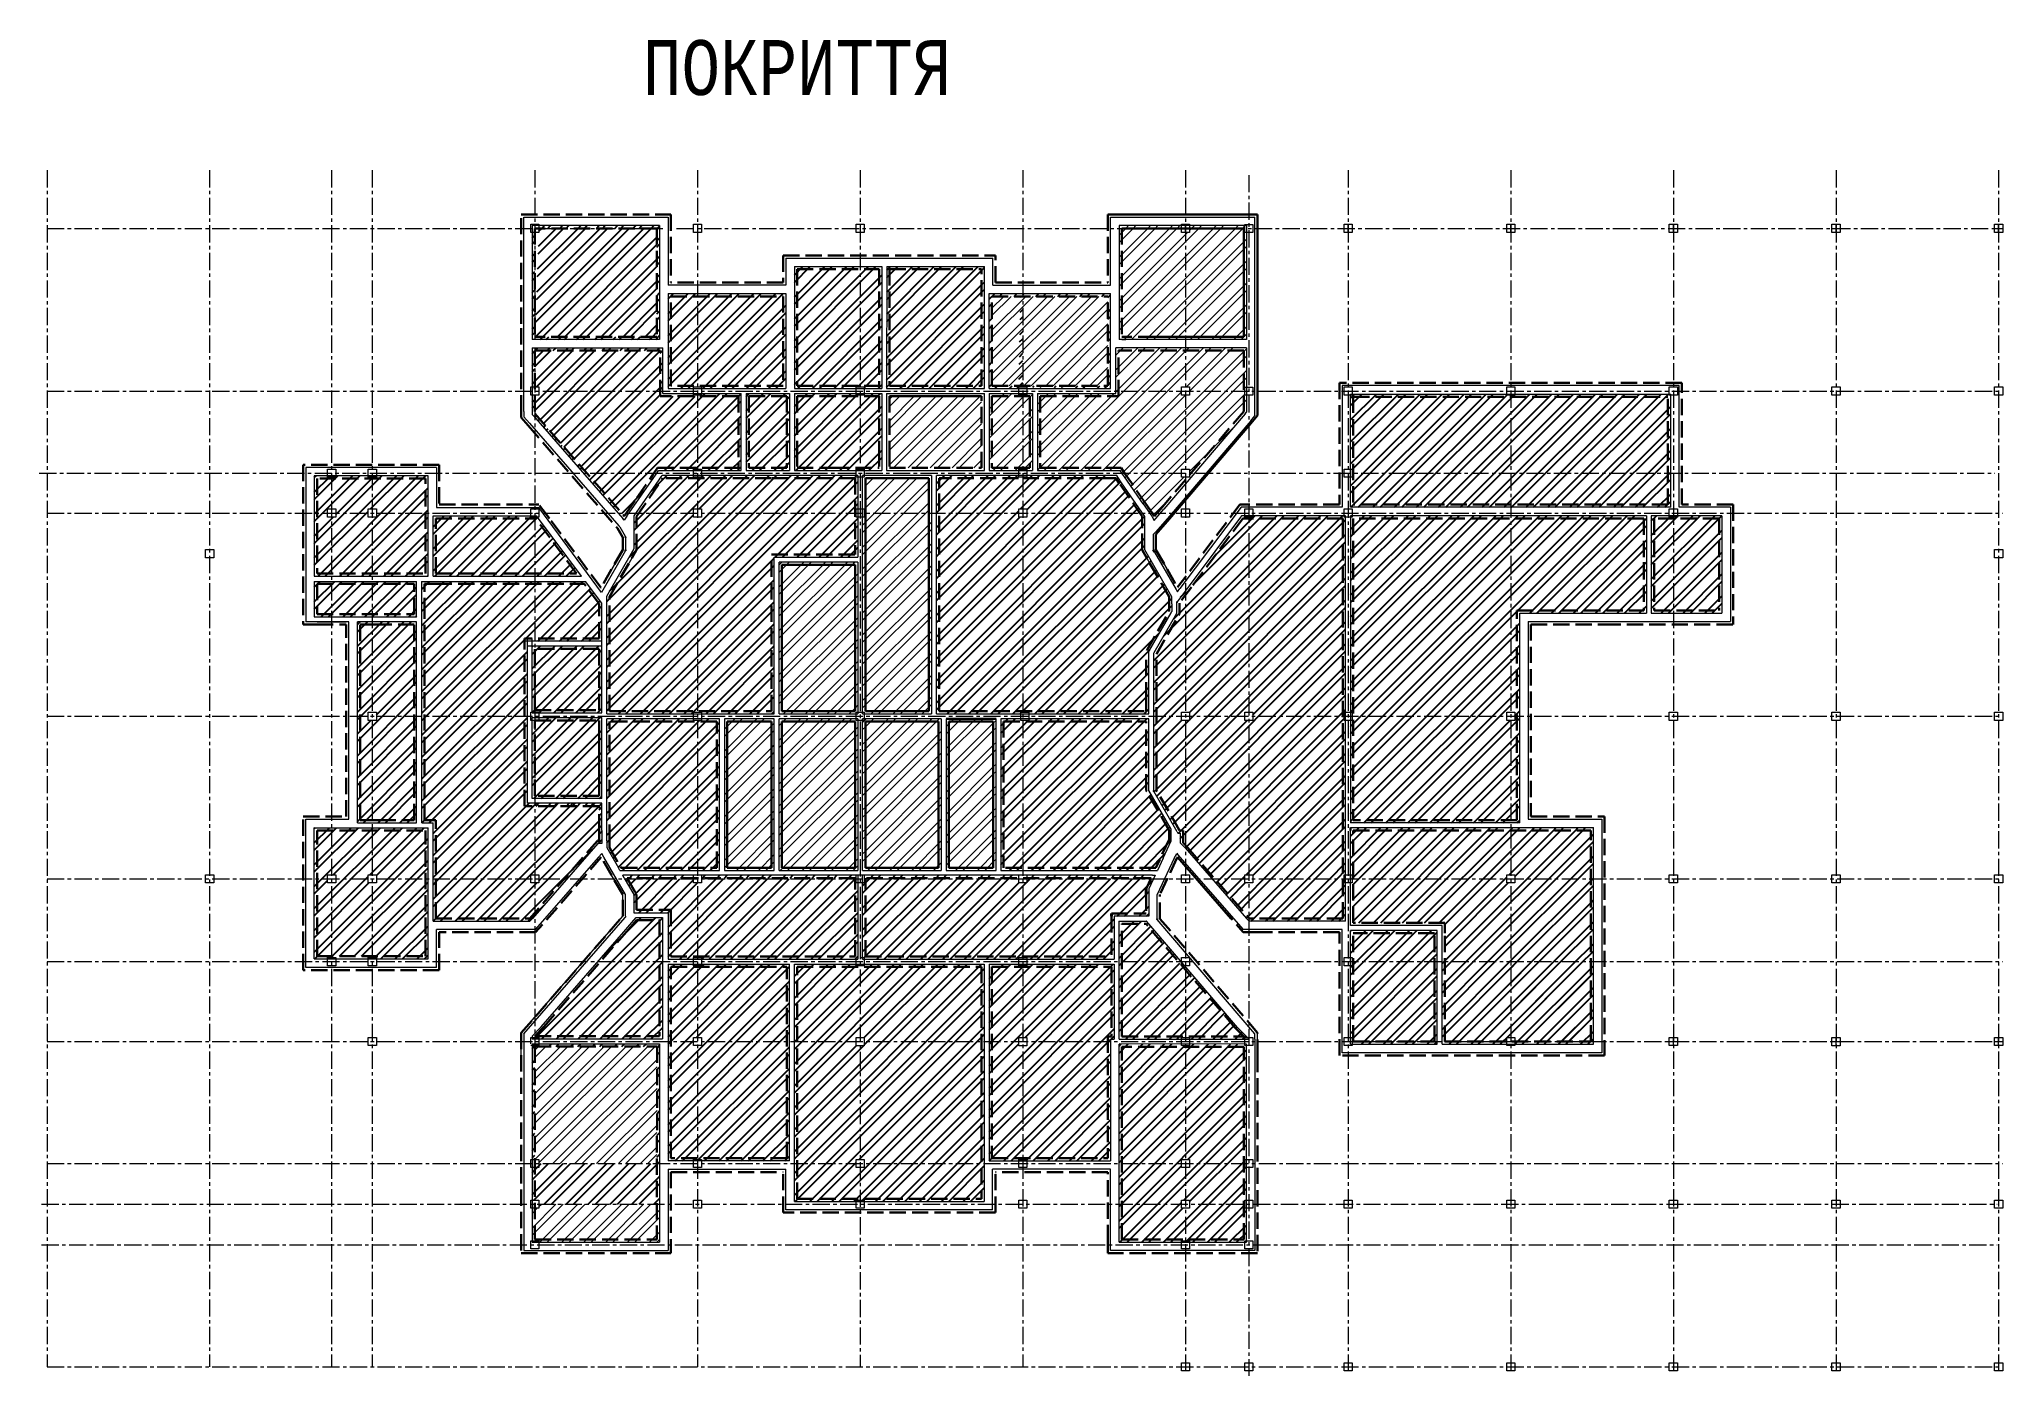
# Model space of a CAD drawing. Header units: millimetres. Extents: x -689206 to 4969298, y -1019800 to 703299.
# Drawn here: x 751904 to 824340, y -41966 to 7339 of the extents above; entities that cross this region are included whole.
import ezdxf

# ---------------------------------------------------------------- set-up
doc = ezdxf.new("R2010")
doc.units = ezdxf.units.MM
doc.linetypes.add('JIS_02_4.0', pattern=[5.5, 4, -1.5])
doc.linetypes.add('осеваяX2', pattern=[101.6, 63.5, -12.7, 12.7, -12.7])
for name, color, linetype, lineweight in [('несущие', 7, 'Continuous', 30), ('перекрытие', 10, 'JIS_02_4.0', 40), ('РАЗМЕРЫ', 7, 'Continuous', 9), ('стены', 7, 'Continuous', 20)]:
    doc.layers.add(name, color=color, linetype=linetype, lineweight=lineweight)
doc.styles.add('Аннотативный', font='isocteur.ttf', dxfattribs={"width": 0.7, "height": 250})
pattern_1 = [(45, (396786.03, 69886.3), (-336.7596, 336.7596), []), (45, (397010.54, 69886.3), (-336.7596, 336.7596), [])]
pattern_2 = [(45, (396786.03, 69886.3), (-404.1115, 404.1115), []), (45, (397055.44, 69886.3), (-404.1115, 404.1115), [])]

msp = doc.modelspace()

# ---------------------------------------------------------------- texts
at = {"layer": 'стены', "insert": (774178.9, 7307.8), "char_height": 2025.25, "width": 76858.328, "attachment_point": 1, "style": 'Аннотативный'}
msp.add_mtext('ПОКРИТТЯ', dxfattribs=at)

# ---------------------------------------------------------------- hatches: boundary and pattern name
at = {"layer": 'РАЗМЕРЫ', "linetype": 'ByBlock', "lineweight": 25}
h = msp.add_hatch(dxfattribs=at)
h.set_pattern_fill('ANSI32', color=256, scale=50)
h.set_pattern_definition(pattern_1)
h.paths.add_polyline_path([(770189.9, 214.3), (770089.9, 214.3), (770089.9, -3735.7), (770189.9, -3735.7), (770189.9, -3215.1)])
h.paths.add_polyline_path([(774790, 364.3), (774690, 364.3), (774690, -3635.7), (770189.9, -3635.7), (770189.9, -3735.7), (774790, -3735.7)])
h.paths.add_polyline_path([(774690, 364.3), (770339.9, 364.3), (770339.9, 214.3), (770189.9, 214.3), (770189.9, -3635.7), (774690, -3635.7)], flags=0)
h.paths.add_polyline_path([(774790, 464.3), (770339.9, 464.3), (770339.9, 364.3), (774698, 364.3), (774790, 364.3)])
h.paths.add_polyline_path([(770339.9, 464.3), (770189.9, 464.3), (770189.9, 364.3), (770339.9, 364.3)])
h.paths.add_polyline_path([(770189.9, 464.3), (770089.9, 464.3), (770089.9, 364.3), (770189.9, 364.3)])
h.paths.add_polyline_path([(770189.9, 364.3), (770089.9, 364.3), (770089.9, 214.3), (770189.9, 214.3)])
h = msp.add_hatch(dxfattribs=at)
h.set_pattern_fill('ANSI32', color=256, scale=60)
h.set_pattern_definition(pattern_2)
h.paths.add_polyline_path([(770189.9, -3635.7), (774690, -3635.7), (774690, 364.3), (770339.9, 364.3), (770339.9, 214.3)])
at = {"layer": 'РАЗМЕРЫ', "linetype": 'ByBlock', "lineweight": 13}
h = msp.add_hatch(dxfattribs=at)
h.set_pattern_fill('ANSI32', color=256, scale=60)
h.set_pattern_definition(pattern_2)
h.paths.add_polyline_path([(794189.9, 212.3), (794039.9, 212.3), (794039.9, 362.3), (791840, 362.3), (791840, -3635.7), (791992, -3635.7), (794189.9, -3635.7)], flags=17)
h.paths.add_polyline_path([(796340, 362.3), (794339.9, 362.3), (794339.9, 212.3), (794189.9, 212.3), (794189.9, -3635.7), (796340, -3635.7)], flags=17)
h.paths.add_polyline_path([(794039.9, 464.3), (791740, 464.3), (791740, 362.3), (791840, 362.3), (791840, 364.3), (794039.9, 364.3)])
h.paths.add_polyline_path([(796380, 464.3), (794339.9, 464.3), (794339.9, 364.3), (796340, 364.3), (796380, 364.3)])
h.paths.add_polyline_path([(796440, 210.3), (796380, 210.3), (796380, 362.3), (796340, 362.3), (796340, -3635.7), (794189.9, -3635.7), (794189.9, -3735.7), (796440, -3735.7)])
h.paths.add_polyline_path([(791840, 362.3), (791740, 362.3), (791740, -3735.7), (794189.9, -3735.7), (794189.9, -3635.7), (791992, -3635.7), (791840, -3635.7)])
h.paths.add_polyline_path([(794189.9, -4045.7), (791620, -4045.7), (791620, -5637.7), (791720, -5637.7), (791720, -4145.7), (791992, -4145.7), (794189.9, -4145.7)])
h.paths.add_polyline_path([(796440, -4045.7), (794189.9, -4045.7), (794189.9, -4145.7), (796340, -4145.7), (796340, -4163.8), (796340, -5637.7), (796380, -5637.7), (796380, -5489.7), (796440, -5489.7)])
h.paths.add_polyline_path([(796340, -4163.8), (796340, -4145.7), (794189.9, -4145.7), (794189.9, -5487.7), (794339.9, -5487.7), (794339.9, -5637.7), (796340, -5637.7)], flags=17)
h.paths.add_polyline_path([(794189.9, -4145.7), (791992, -4145.7), (791720, -4145.7), (791720, -5637.7), (794039.9, -5637.7), (794039.9, -5487.7), (794189.9, -5487.7)], flags=17)
h.paths.add_polyline_path([(794189.9, -5787.7), (794039.9, -5787.7), (794039.9, -5637.7), (791720, -5637.7), (791720, -5825.7), (788830, -5825.7), (788830, -8475.1), (791249.4, -8475.1), (791450, -8475.1), (791550, -8475.1), (791815.4, -8475.1), (791946.5, -8665.1), (794039.9, -8665.1), (794039.9, -8515.1), (794189.9, -8515.1)])
h.paths.add_polyline_path([(796340, -5637.7), (794339.9, -5637.7), (794339.9, -5787.7), (794189.9, -5787.7), (794189.9, -8515.1), (794339.9, -8515.1), (794339.9, -8665.1), (794403, -8665.1), (796340, -6395.7)])
h.paths.add_polyline_path([(796390, -6482.3), (796440, -6423.7), (796440, -6393.6), (796440, -5789.7), (796380, -5789.7), (796380, -5637.7), (796340, -5637.7), (796340, -6395.7), (794403, -8665.1), (794527, -8665.1)])
h.paths.add_polyline_path([(794189.9, -8914.8), (794189.9, -8815.1), (794039.9, -8815.1), (794039.9, -8665.1), (791946.5, -8665.1), (792005.5, -8751.2), (792044.5, -8808.1), (792726.1, -9795.8), (792726.6, -9795.4), (792962.8, -10137.7), (793146.2, -10137.7), (793340, -9910.6)])
h.paths.add_polyline_path([(792862.8, -10137.7), (792626.6, -9795.4), (791944.5, -8808.1), (791905.5, -8751.2), (791846.5, -8665.1), (791946.5, -8665.1), (792005.5, -8751.2), (792044.5, -8808.1), (792726.1, -9795.8), (792726.6, -9795.4), (792962.8, -10137.7), (792964.2, -10137.7), (793044.8, -10254.5), (793044.8, -10256.5), (792962.8, -10137.7)])
h.paths.add_polyline_path([(791815.4, -8475.1), (791550, -8475.1), (791450, -8475.1), (791249.4, -8475.1), (788830, -8475.1), (788830, -5825.7), (791720, -5825.7), (791720, -5637.7), (791620, -5637.7), (791620, -5725.7), (788730, -5725.7), (788730, -8575.1), (791784.4, -8575.1), (791846.5, -8665.1), (791946.5, -8665.1)])
h.paths.add_polyline_path([(788039.9, -8515.1), (788189.9, -8515.1), (788189.9, -8475.1), (788035.4, -8475.1), (787050, -8475.1), (787050, -5825.7), (788189.9, -5825.7), (788189.9, -5787.7), (788039.9, -5787.7), (788039.9, -5725.7), (786950, -5725.7), (786950, -8575.1), (788039.9, -8575.1)])
h.paths.add_polyline_path([(788189.9, -5825.7), (787050, -5825.7), (787050, -8475.1), (788035.4, -8475.1), (788189.9, -8475.1)], flags=17)
h.paths.add_polyline_path([(788450, -5825.7), (788189.9, -5825.7), (788189.9, -8475.1), (788450, -8475.1)], flags=17)
h.paths.add_polyline_path([(788550, -5725.7), (788339.9, -5725.7), (788339.9, -5787.7), (788189.9, -5787.7), (788189.9, -5825.7), (788450, -5825.7), (788450, -8475.1), (788189.9, -8475.1), (788189.9, -8515.1), (788339.9, -8515.1), (788339.9, -8575.1), (788550, -8575.1)])
h.paths.add_polyline_path([(786670, -5825.7), (786323.6, -5825.7), (783265, -5825.7), (783265, -7825.7), (783265, -8475.1), (786599.8, -8475.1), (786670, -8475.1)])
at = {"layer": 'РАЗМЕРЫ', "linetype": 'ByBlock', "lineweight": 25}
h = msp.add_hatch(dxfattribs=at)
h.set_pattern_fill('ANSI32', color=256, scale=60)
h.set_pattern_definition(pattern_2)
h.paths.add_polyline_path([(786670, -1145.7), (783270, -1145.7), (783270, -5445.7), (786670, -5445.7)])
h.paths.add_polyline_path([(782189.9, -1145.7), (779860, -1145.7), (779860, -5445.7), (782189.9, -5445.7)], flags=16)
h.paths.add_polyline_path([(782890, -1145.7), (782189.9, -1145.7), (782189.9, -5445.7), (782890, -5445.7)], flags=17)
h.paths.add_polyline_path([(782189.9, -1045.7), (779760, -1045.7), (779760, -5545.7), (782039.9, -5545.7), (782039.9, -5487.7), (782189.9, -5487.7), (782189.9, -5445.7), (779860, -5445.7), (779860, -1145.7), (782189.9, -1145.7)])
h.paths.add_polyline_path([(782990, -1045.7), (782189.9, -1045.7), (782189.9, -1145.7), (782890, -1145.7), (782890, -5445.7), (782189.9, -5445.7), (782189.9, -5487.7), (782339.9, -5487.7), (782339.9, -5545.7), (782990, -5545.7)])
h = msp.add_hatch(dxfattribs=at)
h.set_pattern_fill('ANSI32', color=256, scale=60)
h.set_pattern_definition(pattern_2)
h.paths.add_polyline_path([(788189.9, -2145.7), (788189.9, -5445.7), (791330, -5445.7), (791330, -2145.7)], flags=17)
h.paths.add_polyline_path([(788189.9, -2145.7), (787050, -2145.7), (787050, -5445.7), (788189.9, -5445.7)])
h.paths.add_polyline_path([(786950, -5545.7), (788039.9, -5545.7), (788039.9, -5487.7), (788104.5, -2045.7), (786950, -2045.7)])
h.paths.add_polyline_path([(791430, -2045.7), (788189.9, -2045.7), (788189.9, -5487.7), (788339.9, -5487.7), (791430, -5545.7)])
h.paths.add_polyline_path([(786670, -5445.7), (783270, -5445.7), (783270, -1145.7), (786670, -1145.7)], flags=16)
h.paths.add_polyline_path([(786770, -1045.7), (783170, -1045.7), (783165.3, -5545.7), (786770, -5545.7)])
at = {"layer": 'РАЗМЕРЫ', "linetype": 'ByBlock', "lineweight": 20}
h = msp.add_hatch(dxfattribs=at)
h.set_pattern_fill('ANSI32', color=256, scale=60)
h.paths.add_polyline_path([(774691.1, -35639.7), (770339.9, -35639.7), (770339.9, -35789.7), (770189.9, -35789.7), (770189.9, -36939.7), (774690, -36939.7)], flags=17)
h.paths.add_polyline_path([(774791, -35639.7), (774691.1, -35639.7), (774690, -36939.7), (770189.9, -36939.7), (770189.9, -35789.7), (770089.9, -35789.7), (770089.9, -36989.7), (770339.9, -36989.7), (770339.9, -37039.7), (774791, -37039.7)])
h.paths.add_polyline_path([(791330, -2145.7), (788189.9, -2145.7), (788189.9, -5445.7), (791330, -5445.7)])
h.paths.add_polyline_path([(788189.9, -2145.7), (787050, -2145.7), (787050, -5445.7), (788189.9, -5445.7)])
at = {"layer": 'РАЗМЕРЫ', "linetype": 'ByBlock', "lineweight": 25}
h = msp.add_hatch(dxfattribs=at)
h.set_pattern_fill('ANSI32', color=256, scale=60)
h.set_pattern_definition(pattern_2)
h.paths.add_polyline_path([(776189.9, -2045.7), (775108, -2045.7), (775108, -5545.7), (776039.9, -5545.7), (776039.9, -5487.7), (776189.9, -5487.7), (776189.9, -5445.7), (775200, -5445.7), (775200, -2145.7), (776189.9, -2145.7)])
h.paths.add_polyline_path([(779450, -2045.7), (776189.9, -2045.7), (776189.9, -2145.7), (779350, -2145.7), (779350, -5445.7), (776189.9, -5445.7), (776189.9, -5487.7), (776339.9, -5487.7), (776339.9, -5545.7), (779450, -5545.7), (779450, -2145.7)])
h.paths.add_polyline_path([(779350, -2145.7), (776189.9, -2145.7), (776189.9, -5445.7), (779350, -5445.7)], flags=17)
h.paths.add_polyline_path([(776189.9, -2145.7), (775200, -2145.7), (775200, -5445.7), (776189.9, -5445.7)], flags=17)
h = msp.add_hatch(dxfattribs=at)
h.set_pattern_fill('ANSI32', color=256, scale=50)
h.set_pattern_definition(pattern_1)
h.paths.add_polyline_path([(770189.9, -5787.7), (770089.9, -5787.7), (770089.9, -6470.7), (770089.9, -6499.9), (770139.9, -6557.3), (770189.9, -6614.7)])
h.paths.add_polyline_path([(770189.9, -6470.7), (770189.9, -6614.7), (771975.8, -8665.1), (772101.2, -8665.1)])
h.paths.add_polyline_path([(770189.9, -4145.7), (770189.9, -4045.7), (770089.9, -4045.7), (770089.9, -5487.7), (770189.9, -5487.7)])
h.paths.add_polyline_path([(774910, -4045.7), (770189.9, -4045.7), (770189.9, -4145.7), (774810, -4145.7), (774810, -5637.7), (774910, -5637.7)])
h = msp.add_hatch(dxfattribs=at)
h.set_pattern_fill('ANSI32', color=256, scale=60)
h.set_pattern_definition(pattern_2)
h.paths.add_polyline_path([(779480, -5825.7), (778080, -5825.7), (778080, -8475.1), (779480, -8475.1)])
h.paths.add_polyline_path([(777700, -5825.7), (776189.9, -5825.7), (776189.9, -8475.1), (777700, -8475.1)], flags=17)
h.paths.add_polyline_path([(776189.9, -5825.7), (774810, -5825.7), (774810, -5637.7), (770339.9, -5637.7), (770339.9, -5787.7), (770189.9, -5787.7), (770189.9, -6470.7), (772101.2, -8665.1), (774583.4, -8665.1), (774714.6, -8475.1), (776189.9, -8475.1)])
h.paths.add_polyline_path([(774810, -4145.7), (770189.9, -4145.7), (770189.9, -5487.7), (770339.9, -5487.7), (770339.9, -5637.7), (774810, -5637.7)])
h.paths.add_polyline_path([(774556.7, -8703.9), (774583.4, -8665.1), (772101.2, -8665.1), (773383.8, -10137.7), (773567.2, -10137.7)])
h.paths.add_polyline_path([(774656.7, -8703.9), (774683.4, -8665.1), (774583.4, -8665.1), (774556.7, -8703.9), (773567.2, -10137.7), (773667.2, -10137.7)])
h.paths.add_polyline_path([(777800, -5725.7), (776339.9, -5725.7), (776339.9, -5787.7), (776189.9, -5787.7), (776189.9, -5825.7), (777700, -5825.7), (777700, -8475.1), (776189.9, -8475.1), (776189.9, -8515.1), (776339.9, -8515.1), (776339.9, -8575.1), (777800, -8575.1)])
h.paths.add_polyline_path([(776039.9, -8515.1), (776189.9, -8515.1), (776189.9, -8475.1), (774714.6, -8475.1), (774583.4, -8665.1), (774683.4, -8665.1), (774745.6, -8575.1), (776039.9, -8575.1)], flags=17)
h.paths.add_polyline_path([(772101.2, -8665.1), (771975.8, -8665.1), (773258.4, -10137.7), (773383.8, -10137.7)])
h = msp.add_hatch(dxfattribs=at)
h.set_pattern_fill('ANSI32', color=256, scale=60)
h.set_pattern_definition(pattern_2)
h.paths.add_polyline_path([(782189.9, -5787.7), (782039.9, -5787.7), (782039.9, -5725.7), (779760, -5725.7), (779760, -8575.1), (782039.9, -8575.1), (782039.9, -8515.1), (782189.9, -8515.1), (782189.9, -8475.1), (781188.5, -8475.1), (779860, -8475.1), (779860, -7825.7), (779860, -5825.7), (782189.9, -5825.7)])
h.paths.add_polyline_path([(782189.9, -5825.7), (779860, -5825.7), (779860, -7825.7), (779860, -8475.1), (779988.5, -8475.1), (781188.5, -8475.1), (782189.9, -8475.1)], flags=17)
h.paths.add_polyline_path([(782890, -5825.7), (782189.9, -5825.7), (782189.9, -8475.1), (782890, -8475.1), (782890, -7825.7)], flags=17)
h.paths.add_polyline_path([(782990, -5725.7), (782339.9, -5725.7), (782339.9, -5787.7), (782189.9, -5787.7), (782189.9, -5825.7), (782890, -5825.7), (782890, -7825.7), (782890, -8475.1), (782189.9, -8475.1), (782189.9, -8515.1), (782339.9, -8515.1), (782339.9, -8575.1), (782990, -8575.1)])
h.paths.add_polyline_path([(779580, -5725.7), (777980, -5725.7), (777980, -8575.1), (779580, -8575.1)])
h.paths.add_polyline_path([(779480, -5825.7), (779480, -8475.1), (779358.7, -8475.1), (778080, -8475.1), (778080, -5825.7)], flags=0)
h.paths.add_polyline_path([(779480, -5825.7), (778080, -5825.7), (778080, -8475.1), (779480, -8475.1)], flags=16)
h = msp.add_hatch(dxfattribs=at)
h.set_pattern_fill('ANSI32', color=256, scale=60)
h.set_pattern_definition(pattern_2)
h.paths.add_polyline_path([(806189.9, -8665.1), (800379.3, -8665.1), (800379.3, -9827.7), (806189.9, -9827.7)], flags=17)
h.paths.add_polyline_path([(806189.9, -5847.7), (800379.2, -5847.7), (800379.3, -8665.1), (806189.9, -8665.1)], flags=17)
h.paths.add_polyline_path([(811989.9, -5847.7), (806189.9, -5847.7), (806189.9, -8665.1), (811989.9, -8665.1)], flags=17)
h.paths.add_polyline_path([(811989.9, -8665.1), (806189.9, -8665.1), (806189.9, -9827.7), (811989.9, -9827.7)], flags=17)
h.paths.add_polyline_path([(812089.9, -8665.1), (811989.9, -8665.1), (811989.9, -9827.7), (806189.9, -9827.7), (806189.9, -9927.7), (812089.9, -9927.7)])
h.paths.add_polyline_path([(812089.9, -5787.7), (812039.9, -5787.7), (812039.9, -5747.7), (806339.9, -5747.7), (806339.9, -5787.7), (806189.9, -5787.7), (806189.9, -5847.7), (811989.9, -5847.7), (811989.9, -8665.1), (812089.9, -8665.1)])
h.paths.add_polyline_path([(806189.9, -5787.7), (806039.9, -5787.7), (806039.9, -5747.7), (800339.9, -5747.7), (800339.9, -5787.7), (800279.2, -5787.7), (800279.2, -8515.1), (800339.9, -8515.1), (800339.9, -8665.1), (800379.3, -8665.1), (800379.2, -5847.7), (806189.9, -5847.7)])
h.paths.add_polyline_path([(800379.3, -8665.1), (800339.9, -8665.1), (800339.9, -8815.1), (800279.2, -8815.1), (800279.2, -9927.7), (806189.9, -9927.7), (806189.9, -9827.7), (800379.3, -9827.7)])
h = msp.add_hatch(dxfattribs=at)
h.set_pattern_fill('ANSI32', color=256, scale=60)
h.set_pattern_definition(pattern_2)
h.paths.add_polyline_path([(765739.9, -12747.7), (764189.9, -12747.7), (764189.9, -13867.7), (765739.9, -13867.7)], flags=17)
h.paths.add_polyline_path([(764189.9, -12747.7), (762689.9, -12747.7), (762689.9, -13867.7), (764189.9, -13867.7)])
h.paths.add_polyline_path([(762689.9, -12747.7), (762150.6, -12747.7), (762150.6, -13867.7), (762689.9, -13867.7)], flags=17)
h.paths.add_polyline_path([(762150.6, -12747.7), (762689.9, -12747.7), (762689.9, -12661.1), (762050.6, -12661.1), (762050.6, -13967.7), (762689.9, -13967.7), (762689.9, -13867.7), (762150.6, -13867.7)])
h.paths.add_polyline_path([(764189.9, -13867.7), (762689.9, -13867.7), (762689.9, -13967.7), (764189.9, -13967.7)])
h.paths.add_polyline_path([(765826.5, -12661.1), (764189.9, -12661.1), (764189.9, -12747.7), (765739.9, -12747.7), (765739.9, -13867.7), (764189.9, -13867.7), (764189.9, -13967.7), (765826.5, -13967.7)])
h.paths.add_polyline_path([(764189.9, -12661.1), (762689.9, -12661.1), (762689.9, -12747.7), (764189.9, -12747.7)])
h.paths.add_polyline_path([(764189.9, -10286.7), (764039.9, -10286.7), (764039.9, -10137.7), (762839.9, -10137.7), (762839.9, -10286.7), (762689.9, -10286.7), (762689.9, -12367.7), (764189.9, -12367.7)])
h.paths.add_polyline_path([(764189.9, -12367.7), (762689.9, -12367.7), (762689.9, -12467.7), (764189.9, -12467.7)])
h.paths.add_polyline_path([(762689.9, -12367.7), (762150.6, -12367.7), (762150.6, -10137.7), (762050.6, -10137.7), (762050.6, -12467.7), (762689.9, -12467.7)])
h.paths.add_polyline_path([(762689.9, -10286.7), (762539.9, -10286.7), (762539.9, -10137.7), (762150.6, -10137.7), (762150.6, -12367.7), (762689.9, -12367.7)], flags=17)
h.paths.add_polyline_path([(766150.6, -10137.7), (764339.9, -10137.7), (764339.9, -10286.7), (764189.9, -10286.7), (764189.9, -12367.7), (766150.6, -12367.7)], flags=17)
h.paths.add_polyline_path([(766250.6, -10137.7), (766150.6, -10137.7), (766150.6, -12367.7), (764189.9, -12367.7), (764189.9, -12467.7), (766250.6, -12467.7)])
h.paths.add_polyline_path([(766150.6, -8867.7), (764189.9, -8867.7), (764189.9, -9986.7), (764339.9, -9986.7), (764339.9, -10137.7), (766150.6, -10137.7)], flags=17)
h.paths.add_polyline_path([(764189.9, -8867.7), (762689.9, -8867.7), (762689.9, -9986.7), (762839.9, -9986.7), (762839.9, -10137.7), (764039.9, -10137.7), (764039.9, -9986.7), (764189.9, -9986.7)])
h.paths.add_polyline_path([(762689.9, -8867.7), (762150.6, -8867.7), (762150.6, -10137.7), (762539.9, -10137.7), (762539.9, -9986.7), (762689.9, -9986.7)], flags=17)
h.paths.add_polyline_path([(762689.9, -8815.1), (762539.9, -8815.1), (762539.9, -8767.7), (762050.6, -8767.7), (762050.6, -10137.7), (762150.6, -10137.7), (762150.6, -8867.7), (762689.9, -8867.7)])
h.paths.add_polyline_path([(764189.9, -8815.1), (764039.9, -8815.1), (764039.9, -8767.7), (762839.9, -8767.7), (762839.9, -8815.1), (762689.9, -8815.1), (762689.9, -8867.7), (764189.9, -8867.7)])
h.paths.add_polyline_path([(766250.6, -8767.7), (764339.9, -8767.7), (764339.9, -8815.1), (764189.9, -8815.1), (764189.9, -8867.7), (766150.6, -8867.7), (766150.6, -10137.7), (766250.6, -10137.7)])
h = msp.add_hatch(dxfattribs=at)
h.set_pattern_fill('ANSI32', color=256, scale=60)
h.set_pattern_definition(pattern_2)
h.paths.add_polyline_path([(776189.9, -10287.7), (776039.9, -10287.7), (776039.9, -10137.7), (774027.4, -10137.7), (773939.9, -10264.4), (773939.9, -10700.6), (773939.9, -11500.6), (772939.9, -13232.7), (772939.9, -17447.7), (776189.9, -17447.7)], flags=17)
h.paths.add_polyline_path([(778919.9, -11664), (781999.9, -11664), (781999.9, -10137.7), (776339.9, -10137.7), (776339.9, -10287.7), (776189.9, -10287.7), (776189.9, -17447.7), (778919.9, -17447.7)], flags=17)
h.paths.add_polyline_path([(781999.9, -8855.1), (781188.5, -8855.1), (778919.9, -8855.1), (776189.9, -8855.1), (776189.9, -9987.7), (776339.9, -9987.7), (776339.9, -10137.7), (781999.9, -10137.7)], flags=17)
h.paths.add_polyline_path([(776189.9, -8855.1), (774912.5, -8855.1), (774868.4, -8919.1), (774027.4, -10137.7), (776039.9, -10137.7), (776039.9, -9987.7), (776189.9, -9987.7)], flags=17)
h.paths.add_polyline_path([(776039.9, -8755.1), (774881.6, -8755.1), (774812.5, -8855.1), (774768.4, -8919.1), (773927.4, -10137.7), (774027.4, -10137.7), (774868.4, -8919.1), (774912.5, -8855.1), (776189.9, -8855.1), (776189.9, -8815.1), (776039.9, -8815.1)])
h.paths.add_polyline_path([(782039.9, -8755.1), (776339.9, -8755.1), (776339.9, -8815.1), (776189.9, -8815.1), (776189.9, -8855.1), (778919.9, -8855.1), (781188.5, -8855.1), (781999.9, -8855.1), (781999.9, -10137.7), (782039.9, -10137.7), (782039.9, -9987.7), (782099.9, -9987.7), (782099.9, -8815.1), (782039.9, -8815.1)])
h.paths.add_polyline_path([(782099.9, -10287.7), (782039.9, -10287.7), (782039.9, -10137.7), (781999.9, -10137.7), (781999.9, -11664), (778919.9, -11664), (778919.9, -17447.7), (776189.9, -17447.7), (776189.9, -17487.7), (776339.9, -17487.7), (776339.9, -17547.7), (779019.9, -17547.7), (779019.9, -11764), (782099.9, -11764)])
h.paths.add_polyline_path([(776039.9, -17487.7), (776189.9, -17487.7), (776189.9, -17447.7), (772939.9, -17447.7), (772939.9, -13232.7), (773939.9, -11500.6), (773939.9, -10700.6), (773939.9, -10264.4), (774027.4, -10137.7), (773927.4, -10137.7), (773853.3, -10245), (773853.3, -10650.6), (773853.3, -11450.6), (772839.9, -13205.9), (772839.9, -17447.7), (772839.9, -17547.7), (776039.9, -17547.7)])
h.paths.add_polyline_path([(776189.9, -17827.8), (772939.9, -17827.8), (772939.9, -22227.7), (772939.9, -22482.7), (773368, -23224), (776189.9, -23224)], flags=17)
h.paths.add_polyline_path([(776899.9, -17827.8), (776189.9, -17827.8), (776189.9, -23224), (776899.9, -23224)], flags=17)
h.paths.add_polyline_path([(776189.9, -23224), (773368, -23224), (772939.9, -22482.7), (772939.9, -22227.7), (772939.9, -17827.8), (776189.9, -17827.8), (776189.9, -17787.7), (776039.9, -17787.7), (776039.9, -17727.8), (772839.9, -17727.8), (772839.9, -22227.7), (772839.9, -22482.7), (773268, -23224), (773325.7, -23324), (776189.9, -23324)])
h.paths.add_polyline_path([(776999.9, -17727.8), (776339.9, -17727.8), (776339.9, -17787.7), (776189.9, -17787.7), (776189.9, -17827.8), (776899.9, -17827.8), (776899.9, -23224), (776189.9, -23224), (776189.9, -23324), (776999.9, -23324)])
at = {"layer": 'РАЗМЕРЫ', "linetype": 'JIS_02_4.0', "lineweight": 20, "ltscale": 150}
h = msp.add_hatch(dxfattribs=at)
h.set_pattern_fill('ANSI32', color=256, scale=60)
h.paths.add_polyline_path([(784719.9, -10137.7), (782379.9, -10137.7), (782379.9, -17447.7), (782499.9, -17447.7), (784719.9, -17447.7)], flags=17)
h.paths.add_polyline_path([(784719.9, -8855.1), (782379.9, -8855.1), (782379.9, -10137.7), (784719.9, -10137.7)])
h.paths.add_polyline_path([(781999.9, -12044), (779299.9, -12044), (779299.9, -17444), (781999.9, -17444)], flags=0)
h.paths.add_polyline_path([(781999.9, -17827.8), (779299.9, -17824), (779299.9, -23224), (781999.9, -23224)], flags=16)
h.paths.add_polyline_path([(778919.9, -17827.8), (777279.9, -17827.8), (777279.9, -23224), (778919.9, -23224)], flags=0)
h.paths.add_polyline_path([(785079.9, -17824), (782379.9, -17824), (782379.9, -23224), (785079.9, -23224)], flags=0)
h.paths.add_polyline_path([(787099.9, -17824), (785459.9, -17824), (785459.9, -23224), (787099.9, -23224)], flags=0)
h.paths.add_polyline_path([(787199.9, -17727.8), (785359.9, -17727.8), (785359.9, -23324), (787199.9, -23324)])
h.paths.add_polyline_path([(785459.9, -17824), (787099.9, -17824), (787099.9, -23224), (785459.9, -23224)], flags=16)
h.paths.add_polyline_path([(785179.9, -17727.8), (782339.9, -17727.8), (782339.9, -17787.7), (782279.9, -17787.7), (782279.9, -23324), (785179.9, -23324)])
h.paths.add_polyline_path([(782379.9, -17824), (785079.9, -17824), (785079.9, -23224), (782379.9, -23224)], flags=16)
h.paths.add_polyline_path([(782099.9, -17787.7), (782039.9, -17787.7), (782039.9, -17727.8), (779199.9, -17727.8), (779199.9, -23324), (782099.9, -23324)])
h.paths.add_polyline_path([(782039.9, -17487.7), (782099.9, -17487.7), (782099.9, -11952.1), (779199.9, -11952.1), (779199.9, -17547.7), (782039.9, -17547.7)])
h.paths.add_polyline_path([(779299.9, -17447.7), (779299.9, -17444), (779299.9, -12044), (781999.9, -12044), (781999.9, -17447.7)], flags=16)
h.paths.add_polyline_path([(779299.9, -17444), (779299.9, -17294), (779299.9, -16094), (779299.9, -13394), (779299.9, -12044), (781999.9, -12044), (781999.9, -13394), (781999.9, -13694), (781999.9, -13994), (781999.9, -14294), (781999.9, -14594), (781999.9, -14894), (781999.9, -16094), (781999.9, -17444)], flags=0)
h.paths.add_polyline_path([(784819.9, -10137.7), (784719.9, -10137.7), (784719.9, -17447.7), (782499.9, -17447.7), (782379.9, -17447.7), (782379.9, -10137.7), (782339.9, -10137.7), (782339.9, -10287.7), (782279.9, -10287.7), (782279.9, -17487.7), (782339.9, -17487.7), (782339.9, -17547.7), (784819.9, -17547.7)])
h.paths.add_polyline_path([(779019.9, -17727.8), (777179.9, -17727.8), (777179.9, -23324), (779019.9, -23324)])
h.paths.add_polyline_path([(777279.9, -17827.8), (778919.9, -17827.8), (778919.9, -19667.8), (778919.9, -23224), (777279.9, -23224)], flags=16)
at = {"layer": 'РАЗМЕРЫ', "linetype": 'ByBlock', "lineweight": 25}
h = msp.add_hatch(dxfattribs=at)
h.set_pattern_fill('ANSI32', color=256, scale=60)
h.set_pattern_definition(pattern_2)
h.paths.add_polyline_path([(788189.9, -10287.7), (788039.9, -10287.7), (788039.9, -10137.7), (785099.9, -10137.7), (785099.9, -17447.7), (785459.9, -17447.7), (788189.9, -17447.7)], flags=17)
h.paths.add_polyline_path([(788339.9, -10137.7), (788339.9, -10287.7), (788189.9, -10287.7), (788189.9, -17487.7), (788414.9, -17487.7), (788414.9, -17547.7), (792839.1, -17547.7), (792839.1, -15339.6), (792839.1, -15247.8), (793664.5, -13818.1), (793690, -13773.9), (793690, -13485.6), (793690, -13230.6), (792690, -11498.6), (792690, -10698.6), (792690, -10262.4), (792604, -10137.7)])
h.paths.add_polyline_path([(791734.2, -9022.3), (791618.8, -8855.1), (791550, -8855.1), (791450, -8855.1), (791249.4, -8855.1), (788189.9, -8855.1), (788189.9, -9987.7), (788339.9, -9987.7), (788339.9, -10137.7), (792504, -10137.7)], flags=16)
h.paths.add_polyline_path([(788189.9, -8855.1), (788035.4, -8855.1), (785099.9, -8855.1), (785099.9, -10137.7), (788039.9, -10137.7), (788039.9, -9987.7), (788189.9, -9987.7)], flags=17)
h.paths.add_polyline_path([(785099.9, -10137.7), (784999.9, -10137.7), (784999.9, -17547.7), (788114.9, -17547.7), (788114.9, -17487.7), (788189.9, -17487.7), (788189.9, -17447.7), (785459.9, -17447.7), (785099.9, -17447.7)])
h.paths.add_polyline_path([(785099.9, -8855.1), (788035.4, -8855.1), (788189.9, -8855.1), (788189.9, -8815.1), (788039.9, -8815.1), (788039.9, -8755.1), (784999.9, -8755.1), (784999.9, -10137.7), (785099.9, -10137.7)])
h.paths.add_polyline_path([(791661.1, -8755.1), (788339.9, -8755.1), (788339.9, -8815.1), (788189.9, -8815.1), (788189.9, -8855.1), (791249.4, -8855.1), (791450, -8855.1), (791550, -8855.1), (791618.8, -8855.1), (791734.2, -9022.3), (792504, -10137.7), (792604, -10137.7), (791834.2, -9022.3), (791718.8, -8855.1)])
h = msp.add_hatch(dxfattribs=at)
h.set_pattern_fill('ANSI32', color=256, scale=60)
h.set_pattern_definition(pattern_2)
h.paths.add_polyline_path([(770189.9, -10337.7), (766530.6, -10337.7), (766530.6, -12367.7), (770189.9, -12367.7)], flags=17)
h.paths.add_polyline_path([(770218.8, -10337.7), (770189.9, -10337.7), (770189.9, -12367.7), (771727.5, -12367.7)], flags=17)
h.paths.add_polyline_path([(770039.9, -10237.7), (766430.6, -10237.7), (766430.6, -12467.7), (770189.9, -12467.7), (770189.9, -12367.7), (766530.6, -12367.7), (766530.6, -10337.7), (770189.9, -10337.7), (770189.9, -10287.7), (770039.9, -10287.7)])
h.paths.add_polyline_path([(770284.2, -10287.7), (770189.9, -10287.7), (770189.9, -10337.7), (770218.8, -10337.7), (771727.5, -12367.7), (770189.9, -12367.7), (770189.9, -12467.7), (771912.5, -12467.7)])
h.paths.add_polyline_path([(772559.9, -17787.7), (770189.9, -17787.7), (770189.9, -20567.7), (772559.9, -20567.7)], flags=17)
h.paths.add_polyline_path([(772559.9, -15147.7), (770189.9, -15147.7), (770189.9, -17407.7), (772559.9, -17407.7)], flags=0)
h.paths.add_polyline_path([(770189.9, -17787.7), (770089.9, -17787.7), (770089.9, -20667.7), (770189.9, -20667.7)])
h.paths.add_polyline_path([(772659.9, -17687.7), (770339.9, -17687.7), (770339.9, -17787.7), (772559.9, -17787.7), (772559.9, -20567.7), (770189.9, -20567.7), (770189.9, -20667.7), (772659.9, -20667.7)])
h.paths.add_polyline_path([(772659.9, -15047.7), (770189.9, -15047.7), (770189.9, -15147.7), (772559.9, -15147.7), (772559.9, -17407.7), (770189.9, -17407.7), (770189.9, -17487.7), (770339.9, -17487.7), (770339.9, -17507.7), (772659.9, -17507.7)])
h.paths.add_polyline_path([(770189.9, -15047.7), (770089.9, -15047.7), (770089.9, -17487.7), (770189.9, -17487.7)])
h = msp.add_hatch(dxfattribs=at)
h.set_pattern_fill('ANSI32', color=256, scale=60)
h.set_pattern_definition(pattern_2)
h.paths.add_polyline_path([(796530, -10337.7), (796311.4, -10337.7), (794407, -12878.9), (794189.9, -13168.5), (794189.9, -17487.7), (794339.9, -17487.7), (794339.9, -17637.7), (796380, -17637.7), (796380, -17487.7), (796530, -17487.7)])
h.paths.add_polyline_path([(800099.4, -10287.7), (800039.9, -10287.7), (800039.9, -10237.7), (796680, -10237.7), (796680, -10287.7), (796530, -10287.7), (796530, -17487.7), (796680, -17487.7), (796680, -17787.7), (796530, -17787.7), (796530, -23487.7), (796680, -23487.7), (796680, -23637.7), (800039.9, -23637.7), (800039.9, -23487.7), (800099.4, -23487.7), (800099.4, -17787.7), (800039.9, -17787.7), (800039.9, -17487.7), (800099.4, -17487.7)])
h.paths.add_polyline_path([(794189.9, -13168.5), (793970, -13461.9), (793970, -13556), (793970, -13865.6), (793119.1, -15339.6), (793119.1, -16973.8), (793119.1, -17637.7), (794039.9, -17637.7), (794039.9, -17487.7), (794189.9, -17487.7)], flags=17)
h.paths.add_polyline_path([(794189.9, -17787.7), (794039.9, -17787.7), (794039.9, -17637.7), (793119.1, -17637.7), (793119.1, -20371.7), (793970, -21845.6), (794099.8, -21845.6), (794099.8, -22302.6), (794114.8, -22318.7), (794189.9, -22399.1)], flags=17)
h.paths.add_polyline_path([(796530, -17787.7), (796380, -17787.7), (796380, -17637.7), (794339.9, -17637.7), (794339.9, -17787.7), (794189.9, -17787.7), (794189.9, -22399.1), (794278.7, -22494.2), (795276.5, -23637.7), (796380, -23637.7), (796380, -23487.7), (796530, -23487.7)])
h.paths.add_polyline_path([(793119.1, -17637.7), (793019.1, -17637.7), (793019.1, -20371.7), (793019.1, -20398.5), (793032.4, -20421.7), (793883.4, -21895.6), (793912.3, -21945.6), (793999.8, -21945.6), (793999.8, -22302.6), (794178.7, -22494.2), (794189.9, -22507), (794189.9, -22399.1), (794114.8, -22318.7), (794099.8, -22302.6), (794099.8, -21845.6), (793970, -21845.6), (793119.1, -20371.7)])
h.paths.add_polyline_path([(793119.1, -16973.8), (793119.1, -15339.6), (793970, -13865.6), (793970, -13556), (793970, -13461.9), (794189.9, -13168.5), (794189.9, -13003), (793883.4, -13411.9), (793870, -13429.8), (793870, -13838.8), (793032.4, -15289.6), (793019.1, -15312.8), (793019.1, -15392.8), (793019.1, -17637.7), (793119.1, -17637.7)])
h.paths.add_polyline_path([(794278.7, -22494.2), (794189.9, -22399.1), (794189.9, -22507), (795176.5, -23637.7), (795276.5, -23637.7)], flags=17)
h.paths.add_polyline_path([(796530, -23787.7), (796380, -23787.7), (796380, -23637.7), (795276.5, -23637.7), (796530, -25074.3)], flags=17)
h.paths.add_polyline_path([(795276.5, -23637.7), (795176.5, -23637.7), (796446.2, -25092.8), (796530, -25188.9), (796530, -25074.3)])
h.paths.add_polyline_path([(799999.4, -23637.7), (796680, -23637.7), (796680, -23787.7), (796530, -23787.7), (796530, -25074.3), (796546.2, -25092.8), (796663.4, -25092.8), (799999.4, -25092.8)], flags=16)
h.paths.add_polyline_path([(800099.4, -23787.7), (800039.9, -23787.7), (800039.9, -23637.7), (796680, -23637.7), (796680, -23787.7), (796530, -23787.7), (796530, -25074.3), (796530, -25188.9), (796533.5, -25192.8), (796663.4, -25192.8), (800099.4, -25192.8)])
h = msp.add_hatch(dxfattribs=at)
h.set_pattern_fill('ANSI32', color=256, scale=60)
h.set_pattern_definition(pattern_2)
h.paths.add_polyline_path([(799999.4, -23637.7), (796680, -23637.7), (796680, -23787.7), (796530, -23787.7), (796530, -25074.3), (796546.2, -25092.8), (796663.4, -25092.8), (799999.4, -25092.8)])
h.paths.add_polyline_path([(806189.9, -17787.7), (806039.9, -17787.7), (806039.9, -17637.7), (800379.3, -17637.7), (800379.3, -21465.6), (806189.9, -21465.6)], flags=17)
h.paths.add_polyline_path([(806189.9, -21465.6), (800379.3, -21465.6), (800379.3, -17637.7), (800339.9, -17637.7), (800339.9, -17787.7), (800279.3, -17787.7), (800279.3, -21565.6), (806189.9, -21565.6)])
h.paths.add_polyline_path([(806420.2, -17637.7), (806339.9, -17637.7), (806339.9, -17787.7), (806189.9, -17787.7), (806189.9, -21465.6), (806420.2, -21465.6)], flags=17)
h.paths.add_polyline_path([(806520.2, -17637.7), (806420.2, -17637.7), (806420.2, -21465.6), (806189.9, -21465.6), (806189.9, -21565.6), (806520.2, -21565.6)])
h.paths.add_polyline_path([(806189.9, -10337.7), (800379.3, -10337.7), (800379.3, -17637.7), (806039.9, -17637.7), (806039.9, -17487.7), (806189.9, -17487.7)], flags=17)
h.paths.add_polyline_path([(806420.2, -13735.6), (811094.9, -13735.6), (811094.9, -10337.7), (806189.9, -10337.7), (806189.9, -17487.7), (806339.9, -17487.7), (806339.9, -17637.7), (806420.2, -17637.7)], flags=17)
h.paths.add_polyline_path([(806520.2, -13835.6), (811194.9, -13835.6), (811194.9, -10237.7), (806189.9, -10237.7), (806189.9, -10337.7), (811094.9, -10337.7), (811094.9, -13735.6), (806420.2, -13735.6), (806420.2, -17637.7), (806520.2, -17637.7)])
h.paths.add_polyline_path([(800379.3, -10337.7), (806189.9, -10337.7), (806189.9, -10237.7), (800339.9, -10237.7), (800339.9, -10287.7), (800279.3, -10287.7), (800279.3, -17487.7), (800339.9, -17487.7), (800339.9, -17637.7), (800379.3, -17637.7)])
h.paths.add_polyline_path([(812189.9, -10337.7), (811474.9, -10337.7), (811474.9, -13735.6), (812189.9, -13735.6)], flags=17)
h.paths.add_polyline_path([(813881.4, -10337.7), (812189.9, -10337.7), (812189.9, -13735.6), (813881.4, -13735.6)], flags=17)
h.paths.add_polyline_path([(812189.9, -10287.7), (812039.9, -10287.7), (812039.9, -10237.7), (811374.9, -10237.7), (811374.9, -13835.6), (812189.9, -13835.6), (812189.9, -13735.6), (811474.9, -13735.6), (811474.9, -10337.7), (812189.9, -10337.7)])
h.paths.add_polyline_path([(813981.4, -10237.7), (812339.9, -10237.7), (812339.9, -10287.7), (812189.9, -10287.7), (812189.9, -10337.7), (813881.4, -10337.7), (813881.4, -13735.6), (812189.9, -13735.6), (812189.9, -13835.6), (813981.4, -13835.6)])
at = {"layer": 'РАЗМЕРЫ', "linetype": 'JIS_02_4.0', "lineweight": 20, "ltscale": 150}
h = msp.add_hatch(dxfattribs=at)
h.set_pattern_fill('ANSI32', color=256, scale=60)
h.paths.add_polyline_path([(781999.9, -12044), (779299.9, -12044), (779299.9, -17444), (781999.9, -17444)])
h.paths.add_polyline_path([(781999.9, -17827.8), (779299.9, -17824), (779299.9, -23224), (781999.9, -23224)])
h.paths.add_polyline_path([(778919.9, -17827.8), (777279.9, -17827.8), (777279.9, -23224), (778919.9, -23224)])
h.paths.add_polyline_path([(785079.9, -17824), (782379.9, -17824), (782379.9, -23224), (785079.9, -23224)])
h.paths.add_polyline_path([(787099.9, -17824), (785459.9, -17824), (785459.9, -23224), (787099.9, -23224)])
at = {"layer": 'РАЗМЕРЫ', "linetype": 'ByBlock', "lineweight": 25}
h = msp.add_hatch(dxfattribs=at)
h.set_pattern_fill('ANSI32', color=256, scale=60)
h.set_pattern_definition(pattern_2)
h.paths.add_polyline_path([(770189.9, -12747.7), (766530.6, -12747.7), (766119.9, -12747.7), (766119.9, -13867.7), (766119.9, -17637.7), (769809.9, -17637.7), (769809.9, -14767.7), (770189.9, -14767.7)], flags=17)
h.paths.add_polyline_path([(772559.9, -13867.7), (772559.9, -13487.7), (772009.9, -12747.7), (770189.9, -12747.7), (770189.9, -14767.7), (772559.9, -14767.7)], flags=17)
h.paths.add_polyline_path([(770189.9, -12661.1), (766019.9, -12661.1), (766019.9, -17637.7), (766119.9, -17637.7), (766119.9, -13867.7), (766119.9, -12747.7), (766530.6, -12747.7), (770189.9, -12747.7)])
h.paths.add_polyline_path([(772057, -12661.1), (770189.9, -12661.1), (770189.9, -12747.7), (772009.9, -12747.7), (772559.9, -13487.7), (772559.9, -13867.7), (772559.9, -14767.7), (770189.9, -14767.7), (770189.9, -14867.7), (772659.9, -14867.7), (772659.9, -14767.7), (772659.9, -13867.7), (772659.9, -13468.3)])
h.paths.add_polyline_path([(770089.9, -14767.7), (769909.9, -14767.7), (769909.9, -14867.7), (770089.9, -14867.7)], flags=16)
h.paths.add_polyline_path([(769909.9, -14767.7), (769809.9, -14767.7), (769809.9, -14867.7), (769909.9, -14867.7)], flags=16)
h.paths.add_polyline_path([(769909.9, -14867.7), (769809.9, -14867.7), (769809.9, -17637.7), (769909.9, -17637.7)], flags=16)
h.paths.add_polyline_path([(769809.9, -17637.7), (766119.9, -17637.7), (766119.9, -21467.7), (766530.6, -21467.7), (766530.6, -23637.7), (770039.9, -23637.7), (770039.9, -23487.7), (770189.9, -23487.7), (770189.9, -20947.7), (769809.9, -20947.7)])
h.paths.add_polyline_path([(770189.9, -23787.7), (770039.9, -23787.7), (770039.9, -23637.7), (766530.6, -23637.7), (766530.6, -25094.8), (769996.4, -25094.8), (770189.9, -24873.1)])
h.paths.add_polyline_path([(771267.9, -23637.7), (770339.9, -23637.7), (770339.9, -23787.7), (770189.9, -23787.7), (770189.9, -24873.1)], flags=17)
h.paths.add_polyline_path([(772498.3, -22227.7), (772559.9, -22227.7), (772559.9, -21847.7), (772559.9, -20947.7), (770189.9, -20947.7), (770189.9, -23487.7), (770339.9, -23487.7), (770339.9, -23637.7), (771267.9, -23637.7)], flags=16)
h.paths.add_polyline_path([(769909.9, -17637.7), (769809.9, -17637.7), (769809.9, -20947.7), (770189.9, -20947.7), (770189.9, -20847.7), (769909.9, -20847.7)], flags=17)
h.paths.add_polyline_path([(772659.9, -20847.7), (770189.9, -20847.7), (770189.9, -20947.7), (772559.9, -20947.7), (772559.9, -21847.7), (772559.9, -22227.7), (772498.3, -22227.7), (771267.9, -23637.7), (771367.9, -23637.7), (772511, -22327.7), (772659.9, -22327.7), (772659.9, -21847.7)], flags=17)
h.paths.add_polyline_path([(772659.9, -21847.7), (772659.9, -20847.7), (770189.9, -20847.7), (770189.9, -20947.7), (772559.9, -20947.7), (772559.9, -21847.7), (772559.9, -22227.7), (772498.3, -22227.7), (771267.9, -23637.7), (770189.9, -24873.1), (770189.9, -24987.7), (772511, -22327.7), (772659.9, -22327.7)])
h = msp.add_hatch(dxfattribs=at)
h.set_pattern_fill('ANSI32', color=256, scale=60)
h.set_pattern_definition(pattern_2)
h.paths.add_polyline_path([(770096.4, -25094.8), (770189.9, -24987.7), (770189.9, -24873.1), (769996.4, -25094.8), (766530.6, -25094.8), (766530.6, -23637.7), (766430.6, -23637.7), (766430.6, -25194.8), (769996.4, -25194.8)])
h.paths.add_polyline_path([(766530.6, -21467.7), (766119.9, -21467.7), (766119.9, -17637.7), (766019.9, -17637.7), (766019.9, -21567.7), (766430.6, -21567.7), (766430.6, -23637.7), (766530.6, -23637.7)])
h.paths.add_polyline_path([(771367.9, -23637.7), (771267.9, -23637.7), (770189.9, -24873.1), (770189.9, -24987.7)])
h.paths.add_polyline_path([(772511, -22327.7), (772659.9, -22327.7), (772659.9, -21847.7), (772659.9, -20847.7), (770189.9, -20847.7), (770189.9, -20947.7), (772559.9, -20947.7), (772559.9, -21847.7), (772559.9, -22227.7), (772498.3, -22227.7), (771267.9, -23637.7), (771367.9, -23637.7)])
h.paths.add_polyline_path([(765826.5, -17637.7), (765739.9, -17637.7), (765739.9, -21467.7), (764452.9, -21467.7), (764189.9, -21467.7), (764189.9, -21567.7), (765826.5, -21567.7)])
h.paths.add_polyline_path([(765739.9, -17637.7), (764339.9, -17637.7), (764339.9, -17787.7), (764189.9, -17787.7), (764189.9, -21467.7), (764452.9, -21467.7), (765739.9, -21467.7)], flags=17)
h.paths.add_polyline_path([(764189.9, -17787.7), (764039.9, -17787.7), (764039.9, -17637.7), (763739.9, -17637.7), (763739.9, -21467.7), (764189.9, -21467.7)], flags=17)
h.paths.add_polyline_path([(764189.9, -21467.7), (763739.9, -21467.7), (763739.9, -17637.7), (763639.9, -17637.7), (763639.9, -21567.7), (764189.9, -21567.7)])
h.paths.add_polyline_path([(765739.9, -14247.7), (764452.9, -14247.7), (764189.9, -14247.7), (764189.9, -17487.7), (764339.9, -17487.7), (764339.9, -17637.7), (765739.9, -17637.7)], flags=17)
h.paths.add_polyline_path([(764189.9, -14247.7), (763739.9, -14247.7), (763739.9, -17637.7), (764039.9, -17637.7), (764039.9, -17487.7), (764189.9, -17487.7)], flags=17)
h.paths.add_polyline_path([(763739.9, -14247.7), (764189.9, -14247.7), (764189.9, -14147.7), (763639.9, -14147.7), (763639.9, -17637.7), (763739.9, -17637.7)])
h.paths.add_polyline_path([(765826.5, -14147.7), (764189.9, -14147.7), (764189.9, -14247.7), (765739.9, -14247.7), (765739.9, -17637.7), (765826.5, -17637.7)])
h = msp.add_hatch(dxfattribs=at)
h.set_pattern_fill('ANSI32', color=256, scale=60)
h.set_pattern_definition(pattern_2)
h.paths.add_polyline_path([(770189.9, -15147.7), (770189.9, -17407.7), (772559.9, -17407.7), (772559.9, -15147.7)])
h = msp.add_hatch(dxfattribs=at)
h.set_pattern_fill('ANSI32', color=256, scale=60)
h.set_pattern_definition(pattern_2)
h.paths.add_polyline_path([(792739.1, -17824), (788189.9, -17824), (788189.9, -23224), (793099.4, -23224), (793590, -22178.1), (793590, -21845.6), (792739.1, -20371.7)], flags=17)
h.paths.add_polyline_path([(788189.9, -17824), (787479.9, -17824), (787479.9, -23224), (788189.9, -23224)], flags=17)
h.paths.add_polyline_path([(788189.9, -23224), (787479.9, -23224), (787479.9, -17824), (788189.9, -17824), (788189.9, -17787.7), (788114.9, -17787.7), (788114.9, -17727.8), (787379.9, -17727.8), (787379.9, -23324), (788189.9, -23324)])
h.paths.add_polyline_path([(793366.6, -22867.6), (793666.7, -22227.9), (793666.7, -21861.2), (793666.7, -21805.2), (792839.1, -20371.7), (792839.1, -17727.8), (788414.9, -17727.8), (788414.9, -17787.7), (788189.9, -17787.7), (788189.9, -17824), (792739.1, -17824), (792739.1, -20371.7), (793590, -21845.6), (793590, -22178.1), (793099.4, -23224), (788189.9, -23224), (788189.9, -23324), (793052.5, -23324), (793152.5, -23324)])
h = msp.add_hatch(dxfattribs=at)
h.set_pattern_fill('ANSI32', color=256, scale=50)
h.set_pattern_definition(pattern_1)
h.paths.add_polyline_path([(772659.9, -20847.7), (770189.9, -20847.7), (770189.9, -20947.7), (772559.9, -20947.7), (772559.9, -21847.7), (772559.9, -22227.7), (772498.3, -22227.7), (771267.9, -23637.7), (771367.9, -23637.7), (772511, -22327.7), (772659.9, -22327.7), (772659.9, -21847.7)])
h = msp.add_hatch(dxfattribs=at)
h.set_pattern_fill('ANSI32', color=256, scale=60)
h.set_pattern_definition(pattern_2)
h.paths.add_polyline_path([(764189.9, -21847.7), (762689.9, -21847.7), (762689.9, -23487.7), (762839.9, -23487.7), (762839.9, -23637.7), (764039.9, -23637.7), (764039.9, -23487.7), (764189.9, -23487.7)])
h.paths.add_polyline_path([(762689.9, -21847.7), (762150.6, -21847.7), (762150.6, -23637.7), (762539.9, -23637.7), (762539.9, -23487.7), (762689.9, -23487.7)], flags=17)
h.paths.add_polyline_path([(766150.6, -21847.7), (764189.9, -21847.7), (764189.9, -23487.7), (764339.9, -23487.7), (764339.9, -23637.7), (766150.6, -23637.7)], flags=17)
h.paths.add_polyline_path([(766150.6, -23637.7), (764339.9, -23637.7), (764339.9, -23787.7), (764189.9, -23787.7), (764189.9, -26489.7), (766150.6, -26489.7)], flags=17)
h.paths.add_polyline_path([(764189.9, -23787.7), (764039.9, -23787.7), (764039.9, -23637.7), (762839.9, -23637.7), (762839.9, -23787.7), (762689.9, -23787.7), (762689.9, -26489.7), (764189.9, -26489.7)])
h.paths.add_polyline_path([(762689.9, -23787.7), (762539.9, -23787.7), (762539.9, -23637.7), (762150.6, -23637.7), (762150.6, -26489.7), (762689.9, -26489.7)], flags=17)
h.paths.add_polyline_path([(762150.6, -23637.7), (762050.6, -23637.7), (762050.6, -26589.7), (762539.9, -26589.7), (762539.9, -26539.7), (762689.9, -26539.7), (762689.9, -26489.7), (762150.6, -26489.7)])
h.paths.add_polyline_path([(762150.6, -21847.7), (762689.9, -21847.7), (762689.9, -21747.7), (762050.6, -21747.7), (762050.6, -23637.7), (762150.6, -23637.7)])
h.paths.add_polyline_path([(764189.9, -21747.7), (762689.9, -21747.7), (762689.9, -21847.7), (764189.9, -21847.7)])
h.paths.add_polyline_path([(766250.6, -21747.7), (764189.9, -21747.7), (764189.9, -21847.7), (766150.6, -21847.7), (766150.6, -23637.7), (766250.6, -23637.7)])
h.paths.add_polyline_path([(766250.6, -23637.7), (766150.6, -23637.7), (766150.6, -26489.7), (764189.9, -26489.7), (764189.9, -26539.7), (764339.9, -26539.7), (764339.9, -26589.7), (766250.6, -26589.7)])
h = msp.add_hatch(dxfattribs=at)
h.set_pattern_fill('ANSI32', color=256, scale=60)
h.set_pattern_definition(pattern_2)
h.paths.add_polyline_path([(809142.2, -23637.7), (806339.9, -23637.7), (806339.9, -23787.7), (806189.9, -23787.7), (806189.9, -26689.7), (809142.2, -26689.7)])
h.paths.add_polyline_path([(809142.2, -21845.6), (806189.9, -21845.6), (806189.9, -23487.7), (806339.9, -23487.7), (806339.9, -23637.7), (809142.2, -23637.7)])
h.paths.add_polyline_path([(806189.9, -21845.6), (800379.3, -21845.6), (800379.3, -23637.7), (806039.9, -23637.7), (806039.9, -23487.7), (806189.9, -23487.7)], flags=17)
h.paths.add_polyline_path([(806189.9, -23787.7), (806039.9, -23787.7), (806039.9, -23637.7), (800379.3, -23637.7), (800379.3, -25259.7), (803759.4, -25259.7), (803759.4, -25639.7), (803759.4, -26689.7), (806189.9, -26689.7)])
h.paths.add_polyline_path([(806189.9, -21745.6), (800279.3, -21745.6), (800279.3, -21845.6), (800279.3, -23487.7), (800339.9, -23487.7), (800339.9, -23637.7), (800379.3, -23637.7), (800379.3, -21845.6), (806189.9, -21845.6)])
h = msp.add_hatch(dxfattribs=at)
h.set_pattern_fill('ANSI32', color=256, scale=60)
h.set_pattern_definition(pattern_2)
h.paths.add_polyline_path([(809242.2, -21745.6), (806189.9, -21745.6), (806189.9, -21845.6), (809142.2, -21845.6), (809142.2, -23637.7), (809242.2, -23637.7)])
h.paths.add_polyline_path([(809242.2, -23637.7), (809142.2, -23637.7), (809142.2, -26689.7), (809242.2, -26689.7)])
h.paths.add_polyline_path([(809242.2, -26689.7), (809142.2, -26689.7), (809142.2, -29637.7), (809242.2, -29637.7)], flags=17)
h.paths.add_polyline_path([(809242.2, -29637.7), (809142.2, -29637.7), (809142.2, -26689.7), (806189.9, -26689.7), (806189.9, -29739.7), (809242.2, -29739.7)])
h = msp.add_hatch(dxfattribs=at)
h.set_pattern_fill('ANSI32', color=256, scale=60)
h.set_pattern_definition(pattern_2)
h.paths.add_polyline_path([(781999.9, -23637.7), (776339.9, -23637.7), (776339.9, -23787.7), (776189.9, -23787.7), (776189.9, -26499.7), (781999.9, -26499.7)], flags=17)
h.paths.add_polyline_path([(776189.9, -23787.7), (776039.9, -23787.7), (776039.9, -23637.7), (773606.8, -23637.7), (773939.9, -24214.7), (773939.9, -24783.6), (775200, -24783.6), (775200, -26499.7), (776189.9, -26499.7)], flags=17)
h.paths.add_polyline_path([(775200, -24783.6), (773939.9, -24783.6), (773939.9, -24214.7), (773606.8, -23637.7), (773506.8, -23637.7), (773839.9, -24214.7), (773839.9, -24783.6), (773839.9, -24883.6), (773939.9, -24883.6), (775100, -24883.6), (775100, -26599.7), (776039.9, -26599.7), (776039.9, -26538.7), (776189.9, -26538.7), (776189.9, -26499.7), (775200, -26499.7)])
h.paths.add_polyline_path([(782039.9, -26538.7), (782099.9, -26538.7), (782099.9, -23787.7), (782039.9, -23787.7), (782039.9, -23637.7), (781999.9, -23637.7), (781999.9, -26499.7), (776189.9, -26499.7), (776189.9, -26538.7), (776339.9, -26538.7), (776339.9, -26599.7), (782039.9, -26599.7)])
h.paths.add_polyline_path([(782039.9, -23504), (776339.9, -23504), (776339.9, -23604), (781999.9, -23604), (781999.9, -23637.7), (782039.9, -23637.7)])
h.paths.add_polyline_path([(776039.9, -23504), (773429.6, -23504), (773487.4, -23604), (773506.8, -23637.7), (773606.8, -23637.7), (773587.4, -23604), (776039.9, -23604)])
h = msp.add_hatch(dxfattribs=at)
h.set_pattern_fill('ANSI32', color=256, scale=60)
h.set_pattern_definition(pattern_2)
h.paths.add_polyline_path([(788189.9, -23787.7), (788039.9, -23787.7), (788039.9, -23637.7), (782379.9, -23637.7), (782379.9, -26499.7), (788189.9, -26499.7)], flags=17)
h.paths.add_polyline_path([(791460, -25013.6), (791460, -24913.6), (792735, -24913.6), (792735, -24212.7), (792735, -24001), (792905.4, -23637.7), (788339.9, -23637.7), (788339.9, -23787.7), (788189.9, -23787.7), (788189.9, -26499.7), (791460, -26499.7)], flags=17)
h.paths.add_polyline_path([(791560, -25013.6), (792835, -25013.6), (792835, -24001), (793005.4, -23637.7), (792905.4, -23637.7), (792735, -24001), (792735, -24212.7), (792735, -24913.6), (791460, -24913.6), (791460, -25013.6), (791460, -26499.7), (788189.9, -26499.7), (788189.9, -26538.7), (788339.9, -26538.7), (788339.9, -26599.7), (791560, -26599.7)])
h.paths.add_polyline_path([(793068.1, -23504), (792968.1, -23504), (788339.9, -23504), (788339.9, -23604), (792921.2, -23604), (792905.4, -23637.7), (793005.4, -23637.7)])
h.paths.add_polyline_path([(788039.9, -23504), (782339.9, -23504), (782339.9, -23637.7), (782379.9, -23637.7), (782379.9, -23604), (788039.9, -23604)])
h.paths.add_polyline_path([(788039.9, -26538.7), (788189.9, -26538.7), (788189.9, -26499.7), (782379.9, -26499.7), (782379.9, -23637.7), (782339.9, -23637.7), (782339.9, -23787.7), (782279.9, -23787.7), (782279.9, -26538.7), (782339.9, -26538.7), (782339.9, -26599.7), (788039.9, -26599.7)])
h = msp.add_hatch(dxfattribs=at)
h.set_pattern_fill('ANSI32', color=256, scale=60)
h.set_pattern_definition(pattern_2)
h.paths.add_polyline_path([(774791, -26689.7), (772610.7, -26689.7), (770520.9, -29089.1), (770189.9, -29437.7), (774791, -29437.7)], flags=17)
h.paths.add_polyline_path([(774791, -25163.6), (773939.9, -25163.6), (773572.5, -25585.4), (772610.7, -26689.7), (774791, -26689.7)], flags=17)
h.paths.add_polyline_path([(772610.7, -26689.7), (772510.7, -26689.7), (770420.9, -29089.1), (770189.9, -29332.3), (770189.9, -29437.7), (770520.9, -29089.1)], flags=16)
h.paths.add_polyline_path([(773572.5, -25585.4), (773939.9, -25163.6), (774791, -25163.6), (774791, -26689.7), (774891, -26689.7), (774891, -25063.6), (773939.9, -25063.6), (773920.6, -25063.6), (773839.9, -25163.6), (773472.5, -25585.4), (772510.7, -26689.7), (772610.7, -26689.7)])
h.paths.add_polyline_path([(774891, -26689.7), (774791, -26689.7), (774791, -29437.7), (770189.9, -29437.7), (770189.9, -29487.7), (770339.9, -29487.7), (770339.9, -29537.7), (774891, -29537.7)])
h.paths.add_polyline_path([(774696.2, -29821.6), (770189.9, -29817.7), (770189.9, -33989.7), (770339.9, -33989.7), (770339.9, -34139.7), (774692.4, -34139.7)], flags=16)
h.paths.add_polyline_path([(774791, -29717.7), (770339.9, -29717.7), (770339.9, -29787.7), (770089.9, -29787.7), (770089.9, -35489.7), (770339.9, -35489.7), (770339.9, -35639.7), (774791, -35639.7)])
h = msp.add_hatch(dxfattribs=at)
h.set_pattern_fill('ANSI32', color=256, scale=60)
h.set_pattern_definition(pattern_2)
h.paths.add_polyline_path([(794189.9, -29827.7), (791840, -29827.7), (791840, -34139.7), (794039.9, -34139.7), (794039.9, -33989.7), (794189.9, -33989.7)], flags=17)
h.paths.add_polyline_path([(796340, -29827.7), (794189.9, -29827.7), (794189.9, -33989.7), (794339.9, -33989.7), (794339.9, -34139.7), (796340, -34139.7)], flags=17)
h.paths.add_polyline_path([(796340, -34139.7), (794339.9, -34139.7), (794339.9, -34289.7), (794189.9, -34289.7), (794189.9, -35487.7), (794339.9, -35487.7), (794339.9, -35639.7), (796340, -35639.7)])
h.paths.add_polyline_path([(794189.9, -34289.7), (794039.9, -34289.7), (794039.9, -34139.7), (791840, -34139.7), (791840, -35639.7), (794039.9, -35639.7), (794039.9, -35487.7), (794189.9, -35487.7)])
h.paths.add_polyline_path([(794039.9, -35639.7), (791840, -35639.7), (791840, -36939.7), (794189.9, -36939.7), (794189.9, -35787.7), (794039.9, -35787.7)], flags=17)
h.paths.add_polyline_path([(796340, -35639.7), (794339.9, -35639.7), (794339.9, -35787.7), (794189.9, -35787.7), (794189.9, -36939.7), (796340, -36939.7)], flags=17)
h.paths.add_polyline_path([(791840, -35639.7), (791740, -35639.7), (791740, -37039.7), (794039.9, -37039.7), (794039.9, -36989.7), (794189.9, -36989.7), (794189.9, -36939.7), (791840, -36939.7)])
h.paths.add_polyline_path([(791840, -34139.7), (791740, -34139.7), (791740, -35639.7), (791840, -35639.7)])
h.paths.add_polyline_path([(791840, -29827.7), (794189.9, -29827.7), (794189.9, -29787.7), (794039.9, -29787.7), (794039.9, -29726.9), (791740, -29726.2), (791740, -34139.7), (791840, -34139.7)])
h.paths.add_polyline_path([(796440, -29785.7), (796380, -29785.7), (796380, -29727.7), (794339.9, -29727), (794339.9, -29787.7), (794189.9, -29787.7), (794189.9, -29827.7), (796340, -29827.7), (796340, -34139.7), (796380, -34139.7), (796380, -33987.7), (796440, -33987.7)])
h.paths.add_polyline_path([(796440, -34287.7), (796380, -34287.7), (796380, -34139.7), (796340, -34139.7), (796340, -35639.7), (796380, -35639.7), (796380, -35487.7), (796440, -35487.7)])
h.paths.add_polyline_path([(796440, -35787.7), (796380, -35787.7), (796380, -35639.7), (796340, -35639.7), (796340, -36939.7), (794189.9, -36939.7), (794189.9, -36989.7), (794339.9, -36989.7), (794339.9, -37039.7), (796380, -37039.7), (796380, -36987.7), (796440, -36987.7)])
h.paths.add_polyline_path([(794189.9, -29447.7), (791840, -29447.7), (791840, -26689.7), (791740, -26689.7), (791740, -29547.7), (794039.9, -29547.7), (794039.9, -29487.7), (794189.9, -29487.7)])
h.paths.add_polyline_path([(794189.9, -26992.6), (794058.1, -26838.7), (794039.9, -26838.7), (794039.9, -26817.5), (793930.5, -26689.7), (791840, -26689.7), (791840, -29447.7), (794189.9, -29447.7)], flags=17)
h.paths.add_polyline_path([(794189.9, -26992.6), (794189.9, -29447.7), (796340, -29447.7), (796015.1, -29123.7)], flags=17)
h.paths.add_polyline_path([(796380, -29485.7), (796477.5, -29485.7), (796440, -29447.7), (796115.1, -29123.7), (794189.9, -26875.8), (794189.9, -26992.6), (796015.1, -29123.7), (796340, -29447.7), (794189.9, -29447.7), (794189.9, -29487.7), (794339.9, -29487.7), (794339.9, -29547.7), (796380, -29547.7)])
h.paths.add_polyline_path([(792734.8, -25293.6), (791840, -25293.6), (791840, -26689.7), (793930.5, -26689.7)], flags=17)
h.paths.add_polyline_path([(791840, -25293.6), (792734.8, -25293.6), (793930.5, -26689.7), (794030.5, -26689.7), (792834.8, -25293.6), (792749.1, -25193.6), (792734.8, -25193.6), (791740, -25193.6), (791740, -26689.7), (791840, -26689.7)])
h = msp.add_hatch(dxfattribs=at)
h.set_pattern_fill('ANSI32', color=256, scale=60)
h.set_pattern_definition(pattern_2)
h.paths.add_polyline_path([(803379.4, -25639.7), (800379.3, -25639.7), (800379.3, -26689.7), (803379.4, -26689.7)], flags=17)
h.paths.add_polyline_path([(803379.4, -26689.7), (800379.3, -26689.7), (800379.3, -29637.7), (803379.4, -29637.7)])
h.paths.add_polyline_path([(800379.3, -26689.7), (800339.9, -26689.7), (800339.9, -26839.7), (800279.3, -26839.7), (800279.3, -29487.7), (800339.9, -29487.7), (800339.9, -29637.7), (800379.3, -29637.7)])
h.paths.add_polyline_path([(800379.3, -25639.7), (803379.4, -25639.7), (803379.4, -26689.7), (803479.4, -26689.7), (803479.4, -25539.7), (800279.3, -25539.7), (800279.3, -26539.7), (800339.9, -26539.7), (800339.9, -26689.7), (800379.3, -26689.7)])
h.paths.add_polyline_path([(803479.4, -26689.7), (803379.4, -26689.7), (803379.4, -29637.7), (803479.4, -29637.7)])
h.paths.add_polyline_path([(803479.4, -29637.7), (803379.4, -29637.7), (803379.4, -29639.7), (803305.6, -29639.7), (800379.4, -29639.7), (800339.9, -29639.7), (800339.9, -29739.7), (803479.4, -29739.7)])
h.paths.add_polyline_path([(806189.9, -26689.7), (803759.4, -26689.7), (803759.4, -29637.7), (806039.9, -29637.7), (806039.9, -29487.7), (806189.9, -29487.7)])
h.paths.add_polyline_path([(803759.4, -26689.7), (803659.4, -26689.7), (803659.4, -29637.7), (803759.4, -29637.7)])
h.paths.add_polyline_path([(806039.9, -29639.7), (803759.4, -29639.7), (803659.4, -29639.7), (803659.4, -29739.7), (806039.9, -29739.7)])
h.paths.add_polyline_path([(809142.2, -26689.7), (806189.9, -26689.7), (806189.9, -29487.7), (806339.9, -29487.7), (806339.9, -29637.7), (809142.2, -29637.7)])
h = msp.add_hatch(dxfattribs=at)
h.set_pattern_fill('ANSI32', color=256, scale=60)
h.set_pattern_definition(pattern_2)
h.paths.add_polyline_path([(776189.9, -29787.7), (776039.9, -29787.7), (776039.9, -29637.7), (775208, -29637.7), (775208, -33939.7), (776189.9, -33939.7)], flags=17)
h.paths.add_polyline_path([(779480, -29637.7), (776339.9, -29637.7), (776339.9, -29787.7), (776189.9, -29787.7), (776189.9, -33939.7), (779480, -33939.7)], flags=17)
h.paths.add_polyline_path([(779480, -26879.7), (776189.9, -26879.7), (776189.9, -29487.7), (776339.9, -29487.7), (776339.9, -29637.7), (779480, -29637.7)], flags=17)
h.paths.add_polyline_path([(776189.9, -26879.7), (775208, -26879.7), (775208, -29637.7), (776039.9, -29637.7), (776039.9, -29487.7), (776189.9, -29487.7)], flags=17)
h.paths.add_polyline_path([(775208, -26879.7), (776189.9, -26879.7), (776189.9, -26838.7), (776039.9, -26838.7), (776039.9, -26779.7), (775100, -26779.7), (775100, -29637.7), (775208, -29637.7)])
h.paths.add_polyline_path([(775208, -29637.7), (775100, -29637.7), (775100, -34039.7), (776039.9, -34039.7), (776039.9, -33989.7), (776189.9, -33989.7), (776189.9, -33939.7), (775208, -33939.7)])
h.paths.add_polyline_path([(779580, -29637.7), (779480, -29637.7), (779480, -33939.7), (776189.9, -33939.7), (776189.9, -33989.7), (776339.9, -33989.7), (776339.9, -34039.7), (779580, -34039.7)])
h.paths.add_polyline_path([(779580, -26779.7), (776339.9, -26779.7), (776339.9, -26838.7), (776189.9, -26838.7), (776189.9, -26879.7), (779480, -26879.7), (779480, -29637.7), (779580, -29637.7)])
h = msp.add_hatch(dxfattribs=at)
h.set_pattern_fill('ANSI32', color=256, scale=60)
h.set_pattern_definition(pattern_2)
h.paths.add_polyline_path([(782189.9, -29789.7), (782039.9, -29789.7), (782039.9, -29637.7), (779860, -29637.7), (779860, -34139.7), (782039.9, -34139.7), (782039.9, -33989.7), (782189.9, -33989.7)])
h.paths.add_polyline_path([(782189.9, -26879.7), (779860, -26879.7), (779860, -29637.7), (782039.9, -29637.7), (782039.9, -29489.7), (782189.9, -29489.7)], flags=17)
h.paths.add_polyline_path([(786666.7, -26879.7), (782189.9, -26879.7), (782189.9, -29489.7), (782339.9, -29489.7), (782339.9, -29637.7), (786666.7, -29637.7)], flags=17)
h.paths.add_polyline_path([(786666.7, -29637.7), (782339.9, -29637.7), (782339.9, -29789.7), (782189.9, -29789.7), (782189.9, -33989.7), (782339.9, -33989.7), (782339.9, -34139.7), (786666.7, -34139.7)])
h.paths.add_polyline_path([(782189.9, -34289.7), (782039.9, -34289.7), (782039.9, -34139.7), (779860, -34139.7), (779860, -35439.7), (782189.9, -35439.7)], flags=17)
h.paths.add_polyline_path([(786666.7, -34139.7), (782339.9, -34139.7), (782339.9, -34289.7), (782189.9, -34289.7), (782189.9, -35439.7), (786666.7, -35439.7)], flags=17)
h.paths.add_polyline_path([(779860, -34139.7), (779760, -34139.7), (779760, -35539.7), (782039.9, -35539.7), (782039.9, -35489.7), (782189.9, -35489.7), (782189.9, -35439.7), (779860, -35439.7)])
h.paths.add_polyline_path([(779860, -29637.7), (779760, -29637.7), (779760, -34139.7), (779860, -34139.7)])
h.paths.add_polyline_path([(786766.7, -34139.7), (786666.7, -34139.7), (786666.7, -35439.7), (782189.9, -35439.7), (782189.9, -35489.7), (782339.9, -35489.7), (782339.9, -35539.7), (786766.7, -35539.7)])
h.paths.add_polyline_path([(786766.7, -29637.7), (786666.7, -29637.7), (786666.7, -34139.7), (786766.7, -34139.7)])
h.paths.add_polyline_path([(786766.7, -26779.7), (782339.9, -26779.7), (782339.9, -26838.7), (782189.9, -26838.7), (782189.9, -26879.7), (786666.7, -26879.7), (786666.7, -29637.7), (786766.7, -29637.7)])
h.paths.add_polyline_path([(782039.9, -26779.7), (779760, -26779.7), (779760, -29637.7), (779860, -29637.7), (779860, -26879.7), (782189.9, -26879.7), (782189.9, -26838.7), (782039.9, -26838.7)])
h = msp.add_hatch(dxfattribs=at)
h.set_pattern_fill('ANSI32', color=256, scale=60)
h.set_pattern_definition(pattern_2)
h.paths.add_polyline_path([(788189.9, -29789.7), (788039.9, -29789.7), (788039.9, -29637.7), (787043.9, -29637.7), (787044.5, -33940), (788189.9, -33940)], flags=17)
h.paths.add_polyline_path([(788189.9, -26879.7), (787043.5, -26879.7), (787043.9, -29637.7), (788039.9, -29637.7), (788039.9, -29489.7), (788189.9, -29489.7)], flags=17)
h.paths.add_polyline_path([(791460, -26879.7), (788189.9, -26879.7), (788189.9, -29489.7), (788339.9, -29489.7), (788339.9, -29637.7), (791330, -29637.7), (791330, -29447.7), (791460, -29447.7)], flags=17)
h.paths.add_polyline_path([(791330, -29637.7), (788339.9, -29637.7), (788339.9, -29789.7), (788189.9, -29789.7), (788189.9, -33940), (791330, -33940)], flags=17)
h.paths.add_polyline_path([(788189.9, -33940), (787044.5, -33940), (787043.9, -29637.7), (786943.5, -29637.7), (786943.5, -34040), (788039.9, -34040), (788039.9, -33989.7), (788189.9, -33989.7)])
h.paths.add_polyline_path([(791430, -29637.7), (791330, -29637.7), (791330, -33940), (788189.9, -33940), (788189.9, -33989.7), (788339.9, -33989.7), (788339.9, -34040), (791430, -34040)])
h.paths.add_polyline_path([(787043.5, -26879.7), (788189.9, -26879.7), (788189.9, -26838.7), (788039.9, -26838.7), (788039.9, -26779.7), (786943.5, -26779.7), (786943.5, -29637.7), (787043.9, -29637.7)])
h.paths.add_polyline_path([(791560, -26779.7), (788339.9, -26779.7), (788339.9, -26838.7), (788189.9, -26838.7), (788189.9, -26879.7), (791460, -26879.7), (791460, -29447.7), (791330, -29447.7), (791330, -29637.7), (791430, -29637.7), (791430, -29547.7), (791560, -29547.7)])
at = {"layer": 'РАЗМЕРЫ', "linetype": 'ByBlock', "lineweight": 20}
h = msp.add_hatch(dxfattribs=at)
h.set_pattern_fill('ANSI32', color=256, scale=60)
h.paths.add_polyline_path([(774696.2, -29821.6), (770189.9, -29817.7), (770189.9, -33989.7), (770339.9, -33989.7), (770339.9, -34139.7), (774692.4, -34139.7)])

# ---------------------------------------------------------------- linework, layer by layer
at = {"layer": 'несущие', "color": 18, "lineweight": 20, "true_color": 0x000000}
for p, q in [((779760, -1045.7), (782990, -1045.7)), ((783170, -1045.7), (786770, -1045.7)), ((777980, -5725.7), (777980, -8575.1)), ((779580, -5725.7), (779580, -8575.1)), ((788730, -5725.7), (788730, -8575.1)), ((799969.2, -5437.7), (799969.2, -9927.7)), ((812399.9, -5437.7), (799969.2, -5437.7)), ((800279.2, -5747.7), (812089.9, -5747.7)), ((812089.9, -9927.7), (812089.9, -5747.7)), ((812399.9, -9927.7), (812399.9, -5437.7)), ((769779.9, -6395.2), (769779.9, -6590.4)), ((770089.9, -6470.7), (770089.9, -6499.9)), ((770089.9, -6499.9), (770139.9, -6557.3)), ((769779.9, -6590.4), (769984.9, -6825.8)), ((796595, -6737.3), (796750, -6555.7)), ((783165, -7825.7), (783165, -8575.1)), ((774656.7, -8703.9), (774745.6, -8575.1)), ((774745.6, -8575.1), (777800, -8575.1)), ((777980, -8575.1), (779580, -8575.1)), ((779760, -8575.1), (782990, -8575.1)), ((783165, -8575.1), (786770, -8575.1)), ((786950, -8575.1), (788550, -8575.1)), ((788730, -8575.1), (791784.4, -8575.1)), ((791846.5, -8665.1), (791784.4, -8575.1)), ((791905.5, -8751.2), (791846.5, -8665.1)), ((773586.1, -10255.1), (774656.7, -8703.9)), ((773853.3, -10245), (774768.4, -8919.1)), ((774768.4, -8919.1), (774812.5, -8855.1)), ((774812.5, -8855.1), (774881.6, -8755.1)), ((782099.9, -8755.1), (774881.6, -8755.1)), ((782099.9, -8755.1), (782099.9, -11764)), ((782379.9, -8755.1), (782279.9, -8755.1)), ((782279.9, -17547.7), (782279.9, -8755.1)), ((784819.9, -8755.1), (782379.9, -8755.1)), ((784819.9, -8755.1), (784819.9, -17547.7)), ((791661.1, -8755.1), (784999.9, -8755.1)), ((784999.9, -17547.7), (784999.9, -8755.1)), ((791718.8, -8855.1), (791661.1, -8755.1)), ((791834.2, -9022.3), (791718.8, -8855.1)), ((792690, -10262.4), (791834.2, -9022.3)), ((791944.5, -8808.1), (791905.5, -8751.2)), ((792626.1, -9795.8), (791944.5, -8808.1)), ((766560.6, -9930.1), (770334.2, -9930.1)), ((772641.9, -13065.6), (770334.2, -9930.1)), ((793094.8, -10343.1), (793390, -9997.2)), ((796244.3, -9927.7), (793983.6, -12928.9)), ((799969.2, -9927.7), (796244.3, -9927.7)), ((812089.9, -9927.7), (800279.2, -9927.7)), ((814291.4, -9927.7), (812399.9, -9927.7)), ((766430.6, -10237.7), (770246.9, -10237.7)), ((771912.5, -12467.7), (770246.9, -10237.7)), ((773322.1, -10651.8), (773285.5, -10615.2)), ((773486.4, -10399.5), (773436.1, -10341.7)), ((773586.1, -10255.1), (773486.4, -10399.5)), ((792944.8, -10256.5), (793035.2, -10413)), ((793000, -10932.2), (793100, -10832.2)), ((793035.2, -10413), (793094.8, -10343.1)), ((796224.7, -10287.7), (794320.4, -12828.9)), ((796262.2, -10237.7), (796224.7, -10287.7)), ((796311.4, -10237.7), (796262.2, -10237.7)), ((800099.4, -10237.7), (796311.4, -10237.7)), ((811194.9, -10237.7), (800279.3, -10237.7)), ((813981.4, -10237.7), (811374.9, -10237.7)), ((773529.9, -11011.8), (773516.5, -10988.6)), ((773529.9, -11527.4), (773516.5, -11550.6)), ((779019.9, -17547.7), (779019.9, -11764)), ((779019.9, -11764), (782099.9, -11764)), ((779199.9, -17547.7), (779199.9, -11952.1)), ((782099.9, -11952.1), (779199.9, -11952.1)), ((782099.9, -11952.1), (782099.9, -17547.7)), ((765826.5, -13967.7), (765826.5, -12661.1)), ((772659.9, -13468.3), (772057, -12661.1)), ((793847, -12965.5), (793894.3, -13047.4)), ((794320.4, -12828.9), (793883.4, -13411.9)), ((793894.3, -13047.4), (793983.6, -12928.9)), ((793690, -13485.6), (793690, -13230.6)), ((765826.5, -21567.7), (765826.5, -14147.7)), ((793664.5, -13818.1), (793690, -13773.9)), ((792839.1, -15339.6), (792839.1, -15247.8)), ((793019.1, -15312.8), (793032.4, -15289.6)), ((793019.1, -15392.8), (793019.1, -15312.8)), ((772839.9, -17547.7), (779019.9, -17547.7)), ((776999.9, -17727.8), (772839.9, -17727.8)), ((776999.9, -23324), (776999.9, -17727.8)), ((779019.9, -17727.8), (777179.9, -17727.8)), ((777179.9, -17727.8), (777179.9, -23324)), ((779019.9, -23324), (779019.9, -17727.8)), ((779199.9, -17547.7), (782099.9, -17547.7)), ((782099.9, -17727.8), (779199.9, -17727.8)), ((779199.9, -23324), (779199.9, -17727.8)), ((782099.9, -17727.8), (782099.9, -23324)), ((782279.9, -17547.7), (784819.9, -17547.7)), ((785179.9, -17727.8), (782279.9, -17727.8)), ((782279.9, -23324), (782279.9, -17727.8)), ((784999.9, -17547.7), (792839.1, -17547.7)), ((785179.9, -17727.8), (785179.9, -23324)), ((785359.9, -17727.8), (785359.9, -23324)), ((787199.9, -23324), (787199.9, -17727.8)), ((792839.1, -17727.8), (787379.9, -17727.8)), ((787379.9, -17727.8), (787379.9, -23324)), ((793366.6, -22867.6), (793666.7, -22227.9)), ((793666.7, -21861.2), (793666.7, -21805.2)), ((793666.7, -22227.9), (793666.7, -21861.2)), ((793883.4, -21895.6), (793912.3, -21945.6)), ((793912.3, -21945.6), (793999.8, -21945.6)), ((793999.8, -21945.6), (793999.8, -22302.6)), ((794178.7, -22494.2), (793999.8, -22302.6)), ((772653.4, -22696.5), (772533, -22834.4)), ((772733, -22834.4), (772653.4, -22696.5)), ((793776.6, -22867.6), (793871.5, -22703.2)), ((773325.7, -23324), (773268, -23224)), ((773325.7, -23324), (776999.9, -23324)), ((782099.9, -23504), (773429.6, -23504)), ((773487.4, -23604), (773429.6, -23504)), ((777179.9, -23324), (779019.9, -23324)), ((779199.9, -23324), (782099.9, -23324)), ((782099.9, -23504), (782099.9, -26599.7)), ((782279.9, -23324), (785179.9, -23324)), ((782279.9, -26599.7), (782279.9, -23504)), ((792968.1, -23504), (782279.9, -23504)), ((785359.9, -23324), (787199.9, -23324)), ((787379.9, -23324), (793052.5, -23324)), ((792968.1, -23504), (793068.1, -23504)), ((793052.5, -23324), (793152.5, -23324)), ((770096.4, -25094.8), (769996.4, -25194.8)), ((773529.9, -25049.3), (773516.5, -25064.7)), ((773529.9, -25014.7), (773529.9, -25049.3)), ((773839.9, -24783.6), (773839.9, -24883.6)), ((773839.9, -24883.6), (773939.9, -24883.6)), ((773839.9, -25163.6), (773920.6, -25063.6)), ((773920.6, -25063.6), (773939.9, -25063.6)), ((774891, -25063.6), (774891, -29537.7)), ((775100, -24883.6), (775100, -26599.7)), ((791560, -25013.6), (791560, -26599.7)), ((792835, -25013.6), (791560, -25013.6)), ((792749.1, -25193.6), (792734.8, -25193.6)), ((792834.8, -25293.6), (792749.1, -25193.6)), ((796533.5, -25192.8), (796446.2, -25092.8)), ((796663.4, -25192.8), (796533.5, -25192.8)), ((762050.6, -26589.7), (766250.6, -26589.7)), ((775100, -26779.7), (775100, -34039.7)), ((791560, -26779.7), (791560, -29547.7)), ((766560.6, -26899.7), (761740.6, -26899.7)), ((770089.9, -29437.7), (770420.9, -29089.1)), ((770089.9, -29537.7), (774891, -29537.7)), ((791430, -29547.7), (791430, -34040)), ((791430, -29547.7), (791560, -29547.7)), ((791740, -29547.7), (796538.7, -29547.7)), ((796115.1, -29123.7), (796440, -29447.7)), ((796440, -29447.7), (796538.7, -29547.7)), ((796750, -29547.7), (796750, -29343.3)), ((796750, -29547.7), (796750, -37349.7)), ((770089.9, -29717.7), (774791, -29717.7)), ((774791, -29717.7), (774791, -37039.7)), ((796440, -29727.7), (791740, -29726.2)), ((779580, -34039.7), (775100, -34039.7)), ((786943.5, -34040), (791430, -34040)), ((775100, -34349.7), (775100, -37349.7)), ((775100, -34349.7), (779450, -34349.7)), ((779450, -35849.7), (779450, -34349.7)), ((787076.4, -35849.7), (787076.4, -34350)), ((791430, -34350), (787076.4, -34350)), ((787076.4, -35849.7), (779450, -35849.7)), ((779760, -35539.7), (786766.7, -35539.7)), ((791430, -37349.7), (791430, -36939.7)), ((769779.9, -37349.7), (775100, -37349.7)), ((770089.9, -37039.7), (774791, -37039.7)), ((796750, -37349.7), (791430, -37349.7)), ((791737.8, -37039.7), (796440, -37039.7))]:
    msp.add_line(p, q, dxfattribs=at)
at = {"layer": 'несущие', "color": 18, "linetype": 'JIS_02_4.0', "lineweight": 30, "ltscale": 150, "true_color": 0x000000}
for p, q in [((779860, -1145.7), (782890, -1145.7)), ((783270, -1145.7), (786670, -1145.7)), ((799869.2, -5337.7), (799869.2, -9827.7)), ((812499.9, -5337.7), (799869.2, -5337.7)), ((812499.9, -9827.7), (812499.9, -5337.7)), ((777700, -5825.7), (777700, -8475.1)), ((778080, -5825.7), (778080, -8475.1)), ((779480, -5825.7), (779480, -8475.1)), ((788830, -5825.7), (788830, -8475.1)), ((800379.2, -5847.7), (811989.9, -5847.7)), ((811989.9, -9827.7), (811989.9, -5847.7)), ((779860, -7825.7), (779860, -8475.1)), ((782890, -7825.7), (782890, -8475.1)), ((783265, -7825.7), (783265, -8475.1)), ((774556.7, -8703.9), (774714.6, -8475.1)), ((774714.6, -8475.1), (777700, -8475.1)), ((778080, -8475.1), (779480, -8475.1)), ((779860, -8475.1), (781188.5, -8475.1)), ((781188.5, -8475.1), (782890, -8475.1)), ((783265, -8475.1), (786599.8, -8475.1)), ((787050, -8475.1), (788035.4, -8475.1)), ((788035.4, -8475.1), (788450, -8475.1)), ((788830, -8475.1), (791249.4, -8475.1)), ((791249.4, -8475.1), (791450, -8475.1)), ((791450, -8475.1), (791550, -8475.1)), ((791550, -8475.1), (791815.4, -8475.1)), ((791946.5, -8665.1), (791815.4, -8475.1)), ((792005.5, -8751.2), (791946.5, -8665.1)), ((773486.1, -10255.1), (774556.7, -8703.9)), ((773939.9, -10264.4), (774868.4, -8919.1)), ((778919.9, -8855.1), (774912.5, -8855.1)), ((781188.5, -8855.1), (778919.9, -8855.1)), ((781999.9, -8855.1), (781188.5, -8855.1)), ((781999.9, -8855.1), (781999.9, -11664)), ((785099.9, -17447.7), (785099.9, -8855.1)), ((788035.4, -8855.1), (785099.9, -8855.1)), ((791249.4, -8855.1), (788035.4, -8855.1)), ((791450, -8855.1), (791249.4, -8855.1)), ((791550, -8855.1), (791450, -8855.1)), ((791550, -8855.1), (791618.8, -8855.1)), ((791734.2, -9022.3), (791618.8, -8855.1)), ((792590, -10262.4), (791734.2, -9022.3)), ((792726.1, -9795.8), (792044.5, -8808.1)), ((766660.6, -9827.7), (770334.2, -9830.1)), ((770728.8, -10337.7), (770334.2, -9830.1)), ((793044.8, -10256.5), (793340, -9910.6)), ((796195.3, -9827.7), (793897, -12878.9)), ((811989.9, -9827.7), (800379.2, -9827.7)), ((814391.4, -9827.7), (812499.9, -9827.7)), ((766530.6, -10337.7), (770218.8, -10337.7)), ((771727.5, -12367.7), (770218.8, -10337.7)), ((772626.9, -12891.5), (770728.8, -10337.7)), ((796311.4, -10337.7), (794407, -12878.9)), ((799999.2, -10618.5), (799999.2, -10337.7)), ((811094.9, -10337.7), (800379.3, -10337.7)), ((813881.4, -10337.7), (811474.9, -10337.7)), ((778919.9, -17447.7), (778919.9, -11664)), ((778919.9, -11664), (781999.9, -11664)), ((765739.9, -13867.7), (765739.9, -12747.7)), ((766119.9, -13867.7), (766119.9, -12747.7)), ((766530.6, -12367.7), (771727.5, -12367.7)), ((766530.6, -12747.7), (772009.9, -12747.7)), ((772559.9, -13487.7), (772009.9, -12747.7)), ((794407, -12878.9), (793970, -13461.9)), ((793970, -13461.9), (793970, -13556)), ((772939.9, -17447.7), (778919.9, -17447.7)), ((776899.9, -17827.8), (772939.9, -17827.8)), ((776899.9, -23224), (776899.9, -17827.8)), ((785099.9, -17447.7), (785459.9, -17447.7)), ((785459.9, -17447.7), (792739.1, -17447.7)), ((787479.9, -17824), (792739.1, -17824)), ((787479.9, -17824), (787479.9, -23224)), ((793590, -21845.6), (793590, -22178.1)), ((794099.8, -21845.6), (794099.8, -22302.6)), ((773368, -23224), (776899.9, -23224)), ((781999.9, -23604), (773587.4, -23604)), ((781999.9, -26499.7), (781999.9, -23604)), ((782379.9, -26499.7), (782379.9, -23604)), ((792921.2, -23604), (782379.9, -23604)), ((793099.4, -23224), (787479.9, -23224)), ((774791, -25163.6), (774791, -29437.7)), ((775200, -24783.6), (775200, -26499.7)), ((791460, -24913.6), (792735, -24913.6)), ((791460, -25013.6), (791460, -26499.7)), ((793144.8, -25128.7), (793148.7, -25133.3)), ((762150.6, -26489.7), (766150.6, -26489.7)), ((766660.6, -26999.7), (761640.6, -26999.7)), ((775208, -33939.7), (775208, -26879.7)), ((791460, -26879.7), (791460, -29447.7)), ((770189.9, -29437.7), (770520.9, -29089.1)), ((770189.9, -29437.7), (774791, -29437.7)), ((791330, -29447.7), (791330, -33940)), ((791330, -29447.7), (791460, -29447.7)), ((791840, -29447.7), (796340, -29447.7)), ((796015.1, -29123.7), (796340, -29447.7)), ((770189.9, -29817.7), (774696.2, -29821.6)), ((796340, -29827.7), (791840, -29827.7)), ((796850, -30166.6), (796850, -37449.7)), ((779480, -33939.7), (775208, -33939.7)), ((787044.5, -33940), (791330, -33940)), ((775208, -34449.7), (779350, -34449.7)), ((779350, -35949.7), (779350, -34449.7)), ((791330, -34450), (787176.4, -34450)), ((787176.4, -35949.7), (787176.4, -34450)), ((779860, -35439.7), (786666.7, -35439.7)), ((787176.4, -35949.7), (779350, -35949.7)), ((770189.9, -36939.7), (774690, -36939.7)), ((791330, -37449.7), (791330, -36939.7)), ((791840, -36939.7), (796340, -36939.7)), ((769679.9, -37449.7), (775208, -37449.7)), ((796850, -37449.7), (791330, -37449.7))]:
    msp.add_line(p, q, dxfattribs=at)
at = {"layer": 'несущие', "color": 18, "true_color": 0x000000}
for p, q in [((779358.7, -8475.1), (779480, -8475.1)), ((779860, -8475.1), (779988.5, -8475.1)), ((786599.8, -8475.1), (786670, -8475.1)), ((774868.4, -8919.1), (774912.5, -8855.1)), ((792044.5, -8808.1), (792005.5, -8751.2)), ((792590, -10262.4), (792416, -10010.1)), ((792726.1, -9795.8), (792726.6, -9795.4)), ((773529.9, -11038.6), (773529.9, -11011.8)), ((773529.9, -11500.6), (773529.9, -11527.4)), ((793050, -11585.2), (793000, -11498.6)), ((772633, -12880.9), (772626.9, -12891.5)), ((793870, -13429.8), (793883.4, -13411.9)), ((778919.9, -17827.8), (777279.9, -17827.8)), ((778919.9, -17827.8), (778919.9, -17824)), ((779299.9, -17447.7), (779299.9, -17444)), ((779299.9, -17444), (779299.9, -17447.7)), ((779299.9, -17447.7), (781999.9, -17447.7)), ((781999.9, -17827.8), (781999.9, -17824)), ((782379.9, -17447.7), (784719.9, -17447.7)), ((787199.9, -17727.8), (785359.9, -17727.8)), ((793019.1, -20398.5), (793019.1, -20371.7)), ((793032.4, -20421.7), (793019.1, -20398.5)), ((794099.8, -22302.6), (794114.8, -22318.7)), ((793871.5, -22703.2), (793897, -22732.4)), ((793144.8, -25105.5), (793144.8, -25128.7))]:
    msp.add_line(p, q, dxfattribs=at)
at = {"layer": 'несущие', "color": 18, "lineweight": 30, "ltscale": 150, "true_color": 0x000000}
for p, q in [((782379.9, -17447.7), (782379.9, -8855.1)), ((784719.9, -8855.1), (782379.9, -8855.1)), ((784719.9, -8855.1), (784719.9, -17447.7)), ((779299.9, -17444), (779299.9, -12044)), ((781999.9, -12044), (779299.9, -12044)), ((781999.9, -12044), (781999.9, -17447.7)), ((777279.9, -17827.8), (777279.9, -23224)), ((778919.9, -23224), (778919.9, -17827.8)), ((781999.9, -17444), (779299.9, -17444)), ((779299.9, -17824), (781999.9, -17827.8)), ((779299.9, -23224), (779299.9, -17827.8)), ((781999.9, -23224), (781999.9, -17827.8)), ((782379.9, -17824), (785079.9, -17824)), ((782379.9, -17824), (782379.9, -23224)), ((785079.9, -17824), (785079.9, -23224)), ((785459.9, -17824), (785459.9, -23224)), ((785459.9, -17824), (787099.9, -17824)), ((787099.9, -23224), (787099.9, -17824)), ((777279.9, -23224), (778919.9, -23224)), ((781999.9, -23224), (779299.9, -23224)), ((785079.9, -23224), (782379.9, -23224)), ((787099.9, -23224), (785459.9, -23224))]:
    msp.add_line(p, q, dxfattribs=at)
at = {"layer": 'несущие', "color": 18, "linetype": 'JIS_02_4.0', "ltscale": 150, "true_color": 0x000000}
for p, q in [((799869.4, -9827.7), (796195.3, -9827.7)), ((799999.2, -10337.7), (796311.4, -10337.7))]:
    msp.add_line(p, q, dxfattribs=at)
at = {"layer": 'несущие', "color": 18, "linetype": 'JIS_02_4.0', "lineweight": 40, "ltscale": 150, "true_color": 0x000000}
for p, q in [((792735, -24212.7), (792735, -24001)), ((791460, -25013.6), (791460, -24913.6))]:
    msp.add_line(p, q, dxfattribs=at)
at = {"layer": 'несущие', "color": 18, "lineweight": 30, "true_color": 0x000000}
msp.add_line((791330, -37002.1), (791330, -37139.7), dxfattribs=at)
at = {"layer": 'перекрытие', "color": 18, "linetype": 'ByBlock', "lineweight": 20, "true_color": 0x000000}
for p, q in [((796390, -6482.3), (796440, -6423.7)), ((796440, -6393.6), (796440, -6423.7)), ((796750, -6538.6), (796750, -6555.7))]:
    msp.add_line(p, q, dxfattribs=at)
at = {"layer": 'РАЗМЕРЫ', "color": 18, "linetype": 'JIS_02_4.0', "lineweight": 30, "ltscale": 150, "true_color": 0x000000}
for p, q in [((769679.9, -6619.6), (769679.9, -6395.2)), ((769934.9, -6912.4), (769679.9, -6619.6)), ((773235.5, -10701.8), (773429.9, -11038.6)), ((794114.8, -22318.7), (794278.7, -22494.2)), ((793897, -22832.4), (796314.4, -25602.8)), ((794278.7, -22494.2), (796546.2, -25092.8)), ((796663.4, -25092.8), (796546.2, -25092.8)), ((799999.4, -25092.8), (796663.4, -25092.8)), ((803759.4, -25259.7), (800379.3, -25259.7)), ((803759.4, -25639.7), (803759.4, -25259.7)), ((799869.4, -25602.8), (796314.4, -25602.8)), ((803379.4, -25639.7), (800379.3, -25639.7)), ((803379.4, -29639.7), (803379.4, -25639.7)), ((803759.4, -29639.7), (803759.4, -25639.7))]:
    msp.add_line(p, q, dxfattribs=at)
at = {"layer": 'РАЗМЕРЫ', "color": 18, "lineweight": 20, "true_color": 0x000000}
for p, q in [((796750, -6538.6), (796750, -6395.2)), ((793595, -10252.2), (793100, -10832.2)), ((781960.7, -11952.1), (779260.7, -11952.1)), ((772511, -22327.7), (770096.4, -25094.8)), ((772533, -22834.4), (770202.8, -25504.8)), ((793897, -22732.4), (796314.4, -25502.8)), ((794178.7, -22494.2), (796446.2, -25092.8)), ((800099.4, -25192.8), (796663.4, -25192.8)), ((799969.4, -25502.8), (796314.4, -25502.8)), ((803659.4, -25359.7), (800279.3, -25359.7)), ((803479.4, -25539.7), (800279.3, -25539.7)), ((803479.4, -29739.7), (803479.4, -25539.7)), ((803659.4, -29739.7), (803659.4, -25359.7))]:
    msp.add_line(p, q, dxfattribs=at)
at = {"layer": 'РАЗМЕРЫ', "color": 18, "lineweight": 30, "true_color": 0x000000}
for p, q in [((796595, -6837.3), (796850, -6538.6)), ((793595, -10352.2), (793100, -10932.2))]:
    msp.add_line(p, q, dxfattribs=at)
at = {"layer": 'РАЗМЕРЫ', "color": 18, "linetype": 'JIS_02_4.0', "lineweight": 20, "ltscale": 150, "true_color": 0x000000}
msp.add_line((773322.1, -10651.8), (773516.5, -10988.6), dxfattribs=at)
at = {"layer": 'РАЗМЕРЫ', "color": 18, "true_color": 0x000000}
for p, q in [((781999.9, -12044), (779299.9, -12044)), ((779299.9, -12044), (779299.9, -13394)), ((781999.9, -13394), (781999.9, -12044)), ((779299.9, -13394), (779299.9, -16094)), ((781999.9, -13694), (781999.9, -13394)), ((781999.9, -13994), (781999.9, -13694)), ((781999.9, -14294), (781999.9, -13994)), ((781999.9, -14594), (781999.9, -14294)), ((781999.9, -14894), (781999.9, -14594)), ((781999.9, -16094), (781999.9, -14894)), ((781999.9, -15494), (781999.9, -15194)), ((781999.9, -16094), (781999.9, -15794)), ((782379.9, -15927.7), (782379.9, -15807.7)), ((782379.9, -17447.7), (782379.9, -15927.7)), ((784719.9, -15807.7), (784719.9, -17327.7)), ((779299.9, -17294), (779299.9, -16094)), ((781999.9, -16094), (781999.9, -17294)), ((781999.9, -16094), (781999.9, -17444)), ((779299.9, -17444), (779299.9, -17294)), ((784719.9, -17327.7), (784719.9, -17447.7)), ((781999.9, -17444), (779299.9, -17444)), ((782499.9, -17447.7), (782379.9, -17447.7)), ((782379.9, -17824), (785079.9, -17824)), ((779299.9, -19174), (779299.9, -20374)), ((779299.9, -19174), (779299.9, -19474)), ((781999.9, -21874), (781999.9, -19174)), ((782379.9, -19174), (782379.9, -20374)), ((782379.9, -19174), (782379.9, -19474)), ((785079.9, -21874), (785079.9, -19174)), ((779299.9, -19774), (779299.9, -20074)), ((782379.9, -19774), (782379.9, -20074)), ((779299.9, -20374), (779299.9, -20674)), ((779299.9, -20674), (779299.9, -20974)), ((779299.9, -20974), (779299.9, -21274)), ((782379.9, -20374), (782379.9, -20674)), ((782379.9, -20674), (782379.9, -20974)), ((782379.9, -20974), (782379.9, -21274)), ((779299.9, -21274), (779299.9, -21574)), ((779299.9, -21574), (779299.9, -21874)), ((782379.9, -21274), (782379.9, -21574)), ((782379.9, -21574), (782379.9, -21874)), ((779299.9, -23224), (781999.9, -23224)), ((782379.9, -23224), (785079.9, -23224))]:
    msp.add_line(p, q, dxfattribs=at)
at = {"layer": 'РАЗМЕРЫ', "color": 18, "lineweight": 30, "ltscale": 150, "true_color": 0x000000}
msp.add_line((784719.9, -17447.7), (782499.9, -17447.7), dxfattribs=at)
at = {"layer": 'РАЗМЕРЫ', "color": 18, "lineweight": 25, "true_color": 0x000000}
msp.add_line((786666.4, -34622.9), (786666.7, -34622.9), dxfattribs=at)
at = {"layer": 'стены', "color": 18, "linetype": 'осеваяX2', "lineweight": 15, "ltscale": 10, "true_color": 0x000000}
for p, q in [((752189.9, 2507.8), (752189.9, -41639.7)), ((758189.9, 2507.8), (758189.9, -41639.7)), ((762689.9, 2507.8), (762689.9, -41639.7)), ((764189.9, 2507.8), (764189.9, -41639.7)), ((776189.9, 2507.8), (776189.9, -41639.7)), ((782189.9, 2507.8), (782189.9, -5485.7)), ((788189.9, 2507.8), (788189.9, -41639.7)), ((794189.9, 2507.8), (794189.9, -41787.7)), ((796530, 2329.8), (796530, -41965.7)), ((800189.9, 2507.8), (800189.9, -41787.7)), ((806189.9, 2507.8), (806189.9, -41787.7)), ((812189.9, 2507.8), (812189.9, -41787.7)), ((818189.9, 2507.8), (818189.9, -41789.7)), ((824189.9, 2507.8), (824189.9, -41787.7)), ((752189.9, 364.3), (774908, 364.3)), ((775418, 362.3), (824339.9, 362.3)), ((752189.9, -5637.7), (824339.9, -5637.7)), ((782189.9, -5637.7), (782189.9, -41639.7)), ((751904.3, -8665.1), (824054.3, -8665.1)), ((752189.9, -10137.7), (824339.9, -10137.7)), ((752189.9, -17637.7), (824339.9, -17637.7)), ((752189.9, -23637.7), (824339.9, -23637.7)), ((752189.9, -26689.7), (824339.9, -26689.7)), ((752189.9, -29637.7), (824339.9, -29637.7)), ((752189.9, -34139.7), (824339.9, -34139.7)), ((751987.6, -35639.7), (824137.6, -35639.7)), ((751987.6, -37139.7), (824137.6, -37139.7)), ((752189.9, -41639.7), (824339.9, -41639.7))]:
    msp.add_line(p, q, dxfattribs=at)
at = {"layer": 'стены', "color": 18, "linetype": 'осеваяX2', "ltscale": 10, "true_color": 0x000000}
for p, q in [((770189.9, 2507.8), (770189.9, -3635.7)), ((770189.9, -3215.1), (770189.9, -3735.7)), ((770189.9, -4045.7), (770189.9, -30106.6))]:
    msp.add_line(p, q, dxfattribs=at)
at = {"layer": 'стены', "color": 18, "linetype": 'JIS_02_4.0', "lineweight": 30, "ltscale": 150, "true_color": 0x000000}
for p, q in [((769679.9, -3155.1), (769679.9, 872.3)), ((769679.9, 872.3), (775208, 872.3)), ((775208, 872.3), (775208, -1635.7)), ((791322, 872.3), (791322, -1635.7)), ((774698, 364.3), (770189.9, 364.3)), ((770189.9, 364.3), (770189.9, -3635.7)), ((774690, 364.3), (774690, -3635.7)), ((791840, 364.3), (791840, -3635.7)), ((779350, -635.7), (779350, -1635.7)), ((779350, -635.7), (787180, -635.7)), ((787180, -1635.7), (787180, -635.7)), ((779860, -1145.7), (779860, -5445.7)), ((782890, -1145.7), (782890, -5445.7)), ((783270, -1145.7), (783270, -5445.7)), ((786670, -5445.7), (786670, -1145.7)), ((775200, -5445.7), (775200, -2145.7)), ((775200, -2145.7), (779350, -2145.7)), ((779350, -1635.7), (775208, -1635.7)), ((779350, -2145.7), (779350, -5445.7)), ((787050, -5445.7), (787050, -2145.7)), ((787050, -2145.7), (791330, -2145.7)), ((787180, -1635.7), (791322, -1635.7)), ((791330, -5445.7), (791330, -2145.7)), ((769679.9, -6395.2), (769679.9, -3155.1)), ((774690, -3635.7), (770189.9, -3635.7)), ((770189.9, -4145.7), (774810, -4145.7)), ((770189.9, -4145.7), (770189.9, -6470.7)), ((774810, -5825.7), (774810, -4145.7)), ((791720, -4145.7), (791992, -4145.7)), ((791720, -5825.7), (791720, -4145.7)), ((796340, -3635.7), (791992, -3635.7)), ((796340, -4145.7), (791992, -4145.7)), ((796340, -4163.8), (796340, -6393.6)), ((779350, -5445.7), (775200, -5445.7)), ((779860, -5445.7), (782890, -5445.7)), ((783270, -5445.7), (786670, -5445.7)), ((787050, -5445.7), (791330, -5445.7)), ((770189.9, -6470.7), (773486.1, -10255.1)), ((777700, -5825.7), (774810, -5825.7)), ((778080, -5825.7), (779480, -5825.7)), ((779860, -5825.7), (782890, -5825.7)), ((779860, -5825.7), (779860, -7825.7)), ((782890, -5825.7), (782890, -7825.7)), ((783265, -5825.7), (783265, -7825.7)), ((783265, -5825.7), (786323.6, -5825.7)), ((786323.6, -5825.7), (786670, -5825.7)), ((786670, -8475.1), (786670, -5825.7)), ((787050, -5825.7), (788450, -5825.7)), ((787050, -5825.7), (787050, -8475.1)), ((788450, -5825.7), (788450, -8475.1)), ((788450, -7400), (788450, -5825.7)), ((788830, -5825.7), (791720, -5825.7)), ((796340, -6395.7), (793340, -9910.6)), ((800379.2, -5847.7), (800379.3, -9827.7)), ((769934.9, -6912.4), (773235.5, -10701.8)), ((766660.6, -8357.7), (761640.6, -8357.7)), ((761640.6, -8357.7), (761640.6, -14247.7)), ((766660.6, -8357.7), (766660.6, -9827.7)), ((766150.6, -8867.7), (762150.6, -8867.7)), ((762150.6, -8867.7), (762150.6, -12367.7)), ((766150.6, -12367.7), (766150.6, -8867.7)), ((792726.6, -9795.4), (793044.8, -10256.5)), ((814391.4, -9827.7), (814391.4, -14245.6)), ((766530.6, -12367.7), (766530.6, -10337.7)), ((773939.9, -10700.6), (773939.9, -10264.4)), ((773939.9, -11500.6), (773939.9, -10700.6)), ((792590, -10698.6), (792590, -10262.4)), ((792590, -11498.6), (792590, -10698.6)), ((799999.4, -25092.8), (799999.4, -10337.7)), ((800379.3, -10337.7), (800379.3, -21465.6)), ((811094.9, -10337.7), (811094.9, -13735.6)), ((811474.9, -10337.7), (811474.9, -13735.6)), ((813881.4, -10337.7), (813881.4, -13735.6)), ((773429.9, -11500.6), (772633, -12880.9)), ((772939.9, -13232.7), (773939.9, -11500.6)), ((773429.9, -11038.6), (773429.9, -11500.6)), ((793590, -13230.6), (792590, -11498.6)), ((793100, -10932.2), (793100, -11498.6)), ((793100, -11498.6), (793897, -12878.9)), ((762150.6, -12367.7), (766150.6, -12367.7)), ((762150.6, -12747.7), (762150.6, -13867.7)), ((762150.6, -12747.7), (765739.9, -12747.7)), ((766119.9, -12747.7), (766530.6, -12747.7)), ((772939.9, -17447.7), (772939.9, -13232.7)), ((793590, -13485.6), (793590, -13230.6)), ((793590, -13485.6), (793590, -13773.9)), ((793970, -13865.6), (793970, -13556)), ((806420.2, -21465.6), (806420.2, -13735.6)), ((806420.2, -13735.6), (811094.9, -13735.6)), ((811474.9, -13735.6), (813881.4, -13735.6)), ((762150.6, -14247.7), (761640.6, -14247.7)), ((762150.6, -13867.7), (765739.9, -13867.7)), ((762150.6, -14247.7), (763229.9, -14247.7)), ((763229.9, -21337.7), (763229.9, -14247.7)), ((765739.9, -14247.7), (763739.9, -14247.7)), ((763739.9, -21467.7), (763739.9, -14247.7)), ((765739.9, -14247.7), (764452.9, -14247.7)), ((765739.9, -21467.7), (765739.9, -14247.7)), ((766119.9, -21467.7), (766119.9, -13867.7)), ((772559.9, -14767.7), (772559.9, -13867.7)), ((792763.5, -15205.5), (793590, -13773.9)), ((793119.1, -15339.6), (793970, -13865.6)), ((806930.2, -14245.6), (809652.2, -14245.6)), ((806930.2, -14245.6), (806930.2, -21335.6)), ((809652.2, -14245.6), (814391.4, -14245.6)), ((769809.9, -20947.7), (769809.9, -14767.7)), ((772559.9, -14767.7), (769809.9, -14767.7)), ((770189.9, -17407.7), (770189.9, -15147.7)), ((772559.9, -15147.7), (770189.9, -15147.7)), ((772559.9, -17407.7), (772559.9, -15147.7)), ((792739.1, -16973.8), (792739.1, -15339.6)), ((793119.1, -16973.8), (793119.1, -15339.6)), ((792739.1, -17447.7), (792739.1, -16973.8)), ((793119.1, -20371.7), (793119.1, -16973.8)), ((770189.9, -17407.7), (772559.9, -17407.7)), ((770189.9, -20567.7), (770189.9, -17787.7)), ((770189.9, -17787.7), (772559.9, -17787.7)), ((772559.9, -20567.7), (772559.9, -17787.7)), ((772939.9, -22227.7), (772939.9, -17827.8)), ((778919.9, -17827.8), (778919.9, -19667.8)), ((792739.1, -20371.7), (792739.1, -17824)), ((772559.9, -20947.7), (769809.9, -20947.7)), ((772559.9, -20567.7), (770189.9, -20567.7)), ((772559.9, -21847.7), (772559.9, -20947.7)), ((793590, -21845.6), (792739.1, -20371.7)), ((793970, -21845.6), (793119.1, -20371.7)), ((761640.6, -26999.7), (761640.6, -21337.7)), ((761640.6, -21337.7), (763229.9, -21337.7)), ((764452.9, -21467.7), (763739.9, -21467.7)), ((764452.9, -21467.7), (765739.9, -21467.7)), ((766119.9, -21467.7), (766530.6, -21467.7)), ((766530.6, -25094.8), (766530.6, -21467.7)), ((806420.2, -21465.6), (800379.3, -21465.6)), ((806930.2, -21335.6), (809652.2, -21335.6)), ((809652.2, -21335.6), (809652.2, -30149.7)), ((762150.6, -26489.7), (762150.6, -21847.7)), ((762150.6, -21847.7), (766150.6, -21847.7)), ((766150.6, -26489.7), (766150.6, -21847.7)), ((772498.3, -22227.7), (769996.4, -25094.8)), ((772559.9, -21847.7), (772559.9, -22227.7)), ((772939.9, -22227.7), (772939.9, -22482.7)), ((793590, -22178.1), (793099.4, -23224)), ((794099.8, -21845.6), (793970, -21845.6)), ((800379.3, -21845.6), (809142.2, -21845.6)), ((800379.3, -25259.7), (800379.3, -21845.6)), ((809142.2, -29637.7), (809142.2, -21845.6)), ((772633, -22834.4), (770215.6, -25604.8)), ((773429.9, -24214.7), (772633, -22834.4)), ((772939.9, -22482.7), (773368, -23224)), ((793876.6, -22867.6), (793244.8, -24214.7)), ((793876.6, -22867.6), (793897, -22832.4)), ((773587.4, -23604), (773939.9, -24214.7)), ((792921.2, -23604), (792735, -24001)), ((773429.9, -25014.7), (773429.9, -24214.7)), ((773939.9, -24214.7), (773939.9, -24783.6)), ((792735, -24212.7), (792735, -24913.6)), ((793244.8, -25105.5), (793244.8, -24214.7)), ((766530.6, -25094.8), (769996.4, -25094.8)), ((769679.9, -29320.2), (773429.9, -25014.7)), ((773572.5, -25585.4), (773939.9, -25163.6)), ((773939.9, -24783.6), (775200, -24783.6)), ((773939.9, -25163.6), (774791, -25163.6)), ((791840, -29447.7), (791840, -25293.6)), ((791840, -25293.6), (792734.8, -25293.6)), ((796015.1, -29123.7), (792734.8, -25293.6)), ((796850, -29320.1), (793244.8, -25105.5)), ((770215.6, -25604.8), (766660.6, -25604.8)), ((766660.6, -26999.7), (766660.6, -25604.8)), ((770520.9, -29089.1), (773572.5, -25585.4)), ((799869.4, -30149.7), (799869.4, -25602.8)), ((800379.3, -29637.7), (800379.3, -25639.7)), ((775200, -26499.7), (781999.9, -26499.7)), ((782379.9, -26499.7), (791460, -26499.7)), ((775208, -26879.7), (779480, -26879.7)), ((779480, -33939.7), (779480, -26879.7)), ((779860, -35439.7), (779860, -26879.7)), ((779860, -26879.7), (786666.7, -26879.7)), ((786666.7, -26879.7), (786666.7, -35439.7)), ((787043.5, -26879.7), (791460, -26879.7)), ((787043.5, -26879.7), (787044.5, -33940)), ((769679.9, -29320.2), (769679.9, -37449.7)), ((796850, -30166.6), (796850, -29320.2)), ((800379.4, -29639.7), (803305.6, -29639.7)), ((803759.4, -29639.7), (809142.2, -29639.7)), ((770189.9, -29817.7), (770189.9, -36939.7)), ((774696.2, -29826.7), (774690, -36939.7)), ((791840, -36939.7), (791840, -29827.7)), ((796340, -36939.7), (796340, -29827.7)), ((809652.2, -30149.7), (799869.4, -30149.7)), ((775208, -34449.7), (775208, -37449.7)), ((791330, -37002.1), (791330, -34450))]:
    msp.add_line(p, q, dxfattribs=at)
at = {"layer": 'стены', "color": 18, "lineweight": 20, "true_color": 0x000000}
for p, q in [((769779.9, -6395.2), (769779.9, 773.2)), ((769779.9, 772.3), (775108, 772.3)), ((775108, 772.3), (775108, -1735.7)), ((791430, -1735.7), (791430, 772.3)), ((791430, 772.3), (796750, 772.3)), ((796750, -6203.8), (796750, 772.3)), ((770089.9, 464.3), (770089.9, -3735.7)), ((774790, 464.3), (770089.9, 464.3)), ((774790, 464.3), (774790, -3735.7)), ((796440, 464.3), (791740, 464.3)), ((796440, 464.3), (796440, -3735.7)), ((779450, -735.7), (787080, -735.7)), ((779450, -735.7), (779450, -1735.7)), ((779760, -1045.7), (779760, -5545.7)), ((782990, -1045.7), (782990, -5545.7)), ((783170, -1045.7), (783165.3, -5545.7)), ((786770, -5545.7), (786770, -1045.7)), ((787080, -1735.7), (787080, -735.7)), ((779450, -1735.7), (775108, -1735.7)), ((775108, -2045.7), (775108, -5545.7)), ((775108, -2045.7), (779450, -2045.7)), ((779450, -2045.7), (779450, -2145.7)), ((779450, -2145.7), (779450, -5545.7)), ((786950, -2045.7), (791430, -2045.7)), ((786950, -5545.7), (786950, -2045.7)), ((787080, -1735.7), (791430, -1735.7)), ((791430, -5545.7), (791430, -2045.7)), ((774790, -3735.7), (770089.9, -3735.7)), ((770089.9, -4045.7), (770089.9, -6470.7)), ((770089.9, -4045.7), (774910, -4045.7)), ((774910, -5725.7), (774910, -4045.7)), ((796440, -4045.7), (791620, -4045.7)), ((791620, -5725.7), (791620, -4045.7)), ((796440, -3735.7), (791740, -3735.7)), ((796440, -4045.7), (796440, -6393.6)), ((774910, -5725.7), (777800, -5725.7)), ((775108, -5545.7), (779450, -5545.7)), ((777800, -8575.1), (777800, -5725.7)), ((777980, -5725.7), (779580, -5725.7)), ((779760, -5545.7), (782990, -5545.7)), ((779760, -5725.7), (782990, -5725.7)), ((779760, -5725.7), (779760, -8575.1)), ((782990, -5725.7), (782990, -8575.1)), ((783165.1, -5725.7), (783165, -5825.7)), ((783165.1, -5725.7), (786770, -5725.7)), ((783165.3, -5545.7), (786770, -5545.7)), ((786770, -8575.1), (786770, -5725.7)), ((786950, -5545.7), (791430, -5545.7)), ((786950, -5725.7), (788550, -5725.7)), ((786950, -5725.7), (786950, -8575.1)), ((788550, -5725.7), (788550, -8575.1)), ((788730, -5725.7), (791620, -5725.7)), ((800279.2, -9927.7), (800279.2, -5747.7)), ((783165, -5825.7), (783165, -7825.7)), ((796390, -6482.3), (793390, -9997.2)), ((796750, -6393.1), (796750, -6203.8)), ((769984.9, -6825.8), (773285.5, -10615.2)), ((770139.9, -6557.3), (773436.1, -10341.7)), ((796595, -6737.3), (793595, -10252.2)), ((766560.6, -8457.7), (761740.6, -8457.7)), ((761740.6, -8457.7), (761740.6, -14147.7)), ((766560.6, -8457.7), (766560.6, -9930.1)), ((766250.6, -8767.7), (762050.6, -8767.7)), ((762050.6, -8767.7), (762050.6, -12467.7)), ((766250.6, -12467.7), (766250.6, -8767.7)), ((792626.6, -9795.4), (792944.8, -10256.5)), ((814291.4, -9927.7), (814291.4, -14145.6)), ((766430.6, -12467.7), (766430.6, -10237.7)), ((773853.3, -10650.6), (773853.3, -10245)), ((773853.3, -11450.6), (773853.3, -10650.6)), ((792690, -10698.6), (792690, -10262.4)), ((792690, -11498.6), (792690, -10698.6)), ((800099.4, -25192.8), (800099.4, -10237.7)), ((800279.3, -10237.7), (800279.3, -21565.6)), ((811194.9, -10237.7), (811194.9, -13835.6)), ((811374.9, -10237.7), (811374.9, -13835.6)), ((813981.4, -10237.7), (813981.4, -13835.6)), ((773516.5, -11550.6), (772641.9, -13065.6)), ((772839.9, -13205.9), (773853.3, -11450.6)), ((773529.9, -11038.6), (773529.9, -11500.6)), ((793690, -13230.6), (792690, -11498.6)), ((793000, -10932.2), (793000, -11498.6)), ((793050, -11585.2), (793847, -12965.5)), ((762050.6, -12467.7), (766250.6, -12467.7)), ((762050.6, -12661.1), (762050.6, -13967.7)), ((762050.6, -12661.1), (765826.5, -12661.1)), ((766019.9, -12661.1), (772057, -12661.1)), ((766019.9, -21567.7), (766019.9, -12661.1)), ((766430.6, -12467.7), (771912.5, -12467.7)), ((772659.9, -13867.7), (772659.9, -13468.3)), ((772839.9, -17447.7), (772839.9, -13205.9)), ((793690, -13485.6), (793690, -13773.9)), ((793870, -13838.8), (793870, -13429.8)), ((763329.9, -14147.7), (761740.6, -14147.7)), ((762050.6, -13967.7), (765826.5, -13967.7)), ((762150.6, -14147.7), (763229.9, -14147.7)), ((763329.9, -21437.7), (763329.9, -14147.7)), ((765826.5, -14147.7), (763639.9, -14147.7)), ((763639.9, -21567.7), (763639.9, -14147.7)), ((772659.9, -14767.7), (772659.9, -13867.7)), ((792839.1, -15247.8), (793664.5, -13818.1)), ((793032.4, -15289.6), (793870, -13838.8)), ((806520.2, -13835.6), (811194.9, -13835.6)), ((806520.2, -21565.6), (806520.2, -13835.6)), ((806830.2, -14145.6), (814291.4, -14145.6)), ((806830.2, -14145.6), (806830.2, -21435.6)), ((811374.9, -13835.6), (813981.4, -13835.6)), ((772659.9, -14867.7), (769809.9, -14867.7)), ((769909.9, -20847.7), (769909.9, -14767.7)), ((772659.9, -15047.7), (769909.9, -15047.7)), ((770089.9, -17507.7), (770089.9, -14767.7)), ((772659.9, -17507.7), (772659.9, -14767.7)), ((792839.1, -17547.7), (792839.1, -15339.6)), ((793019.1, -20371.7), (793019.1, -15392.8)), ((770089.9, -17507.7), (772659.9, -17507.7)), ((770089.9, -20667.7), (770089.9, -17687.7)), ((770089.9, -17687.7), (772659.9, -17687.7)), ((772659.9, -20667.7), (772659.9, -17687.7)), ((772839.9, -17547.7), (772839.9, -17447.7)), ((772839.9, -22227.7), (772839.9, -17727.8)), ((792839.1, -20371.7), (792839.1, -17727.8)), ((772659.9, -20847.7), (769909.9, -20847.7)), ((772659.9, -20667.7), (770089.9, -20667.7)), ((772659.9, -21847.7), (772659.9, -20847.7)), ((793666.7, -21805.2), (792839.1, -20371.7)), ((793883.4, -21895.6), (793032.4, -20421.7)), ((761740.6, -21437.7), (763329.9, -21437.7)), ((761740.6, -26899.7), (761740.6, -21437.7)), ((763639.9, -21567.7), (765826.5, -21567.7)), ((766019.9, -21567.7), (766430.6, -21567.7)), ((766430.6, -25194.8), (766430.6, -21567.7)), ((806520.2, -21565.6), (800279.3, -21565.6)), ((806830.2, -21435.6), (809552.2, -21435.6)), ((809552.2, -21435.6), (809552.2, -30049.7)), ((762050.6, -21747.7), (766250.6, -21747.7)), ((762050.6, -26589.7), (762050.6, -21747.7)), ((766250.6, -26589.7), (766250.6, -21747.7)), ((772659.9, -22327.7), (772511, -22327.7)), ((772659.9, -21847.7), (772659.9, -22327.7)), ((772839.9, -22227.7), (772839.9, -22482.7)), ((800279.3, -21745.6), (809242.2, -21745.6)), ((800279.3, -25359.7), (800279.3, -21845.6)), ((809242.2, -29739.7), (809242.2, -21745.6)), ((773529.9, -24214.7), (772733, -22834.4)), ((772839.9, -22482.7), (773268, -23224)), ((793776.6, -22867.6), (793144.8, -24214.7)), ((793366.6, -22867.6), (793152.5, -23324)), ((773487.4, -23604), (773839.9, -24214.7)), ((793068.1, -23504), (792835, -24001)), ((773529.9, -25014.7), (773529.9, -24214.7)), ((773839.9, -24214.7), (773839.9, -24783.6)), ((792835, -24001), (792835, -25013.6)), ((793144.8, -25105.5), (793144.8, -24214.7)), ((766430.6, -25194.8), (769996.4, -25194.8)), ((769779.9, -29354.8), (773516.5, -25064.7)), ((773472.5, -25585.4), (773839.9, -25163.6)), ((773939.9, -24883.6), (775100, -24883.6)), ((773939.9, -25063.6), (774891, -25063.6)), ((791740, -29547.7), (791740, -25193.6)), ((791740, -25193.6), (792734.8, -25193.6)), ((796115.1, -29123.7), (792834.8, -25293.6)), ((796754, -29348), (793148.7, -25133.3)), ((766560.6, -26899.7), (766560.6, -25504.8)), ((770202.8, -25504.8), (766560.6, -25504.8)), ((770420.9, -29089.1), (773472.5, -25585.4)), ((799969.4, -30049.7), (799969.4, -25502.8)), ((800279.3, -29739.7), (800279.3, -25539.7)), ((775100, -26599.7), (782099.9, -26599.7)), ((775100, -26779.7), (779580, -26779.7)), ((779580, -34039.7), (779580, -26779.7)), ((779760, -35539.7), (779760, -26779.7)), ((779760, -26779.7), (786766.7, -26779.7)), ((782279.9, -26599.7), (791560, -26599.7)), ((786766.7, -26779.7), (786766.7, -35539.7)), ((786943.5, -26779.7), (786943.5, -34040)), ((786943.5, -26779.7), (791560, -26779.7)), ((769779.9, -29354.8), (769779.9, -37349.7)), ((770089.9, -29437.7), (770089.9, -29537.7)), ((770089.9, -29717.7), (770089.9, -37039.7)), ((791740, -37039.7), (791740, -29727.7)), ((796440, -37039.7), (796440, -29727.7)), ((809552.2, -30049.7), (799969.4, -30049.7)), ((800279.3, -29739.7), (803479.4, -29739.7)), ((803659.4, -29739.7), (809242.2, -29739.7)), ((791430, -37002.1), (791430, -34350))]:
    msp.add_line(p, q, dxfattribs=at)
at = {"layer": 'стены', "color": 18, "lineweight": 30, "true_color": 0x000000}
for p, q in [((791322, 872.3), (796850, 872.3)), ((796850, -6538.6), (796850, 872.3)), ((796340, 364.3), (791840, 364.3)), ((796340, 362.3), (796340, -3635.7)), ((786820, -635.7), (787180, -635.7)), ((796850, -4145.7), (796850, -3154.4)), ((791992, -4145.7), (791832, -4145.7)), ((791840, -3635.7), (791992, -3635.7)), ((792892, -3635.7), (796340, -3635.7)), ((796340, -4143.6), (796340, -4163.8)), ((796340, -4145.7), (796340, -4163.8)), ((796850, -4145.7), (796850, -4223.8)), ((778206.4, -5825.7), (778080, -5825.7)), ((783265, -5825.7), (786670, -5825.7)), ((796340, -6263.8), (796340, -6395.7)), ((796595, -6837.3), (793595, -10352.2)), ((773875, -9691.6), (773486.1, -10255.1)), ((773939.9, -10264.4), (774186.8, -9906.7)), ((792417.1, -10009.1), (792416, -10010.1)), ((792590, -10262.4), (792416, -10010.1)), ((792964.2, -10137.7), (793044.8, -10254.5)), ((793044.8, -10256.5), (793100, -10191.8)), ((811094.9, -12129.5), (811094.9, -11956.3)), ((772559.9, -13867.7), (772559.9, -13487.7)), ((763739.9, -14247.7), (764452.9, -14247.7)), ((772559.9, -20567.7), (772559.9, -17787.7)), ((763739.9, -21467.7), (764452.9, -21467.7)), ((800279.3, -21745.6), (800279.3, -21845.6)), ((793897, -22832.4), (795859.7, -25081.7)), ((793897, -22832.4), (795869.4, -25092.8)), ((792735, -24214.2), (792734.8, -24214.7)), ((799999.4, -25092.8), (799999.4, -24995.1)), ((800379.3, -25259.7), (800379.3, -24995.1)), ((796314.4, -25602.8), (797278.6, -25602.8)), ((794373, -27208.6), (794375, -27208.6)), ((794477.5, -27328.6), (794477.7, -27328.6)), ((796850, -29318.1), (796753.8, -29207.6)), ((803305.6, -29639.7), (803379.4, -29639.7))]:
    msp.add_line(p, q, dxfattribs=at)
at = {"layer": 'стены', "color": 18, "linetype": 'ByBlock', "lineweight": 20, "ltscale": 150, "true_color": 0x000000}
msp.add_line((791740, 464.3), (791740, -3735.7), dxfattribs=at)
at = {"layer": 'стены', "color": 18, "true_color": 0x000000}
for p, q in [((794039.9, 362.3), (794339.9, 362.3)), ((794189.9, 212.3), (794189.9, 512.3)), ((800039.9, 362.3), (800339.9, 362.3)), ((800189.9, 212.3), (800189.9, 512.3)), ((806039.9, 362.3), (806339.9, 362.3)), ((806189.9, 212.3), (806189.9, 512.3)), ((812039.9, 362.3), (812339.9, 362.3)), ((812189.9, 212.3), (812189.9, 512.3)), ((818039.9, 362.3), (818339.9, 362.3)), ((818189.9, 212.3), (818189.9, 512.3)), ((824039.9, 362.3), (824339.9, 362.3)), ((824189.9, 212.3), (824189.9, 512.3)), ((791840, -3635.7), (791992, -3635.7)), ((783265, -5825.7), (785145, -5825.7)), ((787050, -5825.7), (787124, -5825.7)), ((788324, -5825.7), (788450, -5825.7)), ((788450, -7445.7), (788450, -7400)), ((766150.6, -10110.5), (766150.6, -10620.5)), ((774186.8, -9906.7), (773939.9, -10264.4)), ((774186.8, -9906.7), (773939.9, -10264.4)), ((773429.9, -10191.8), (773485.2, -10256.5)), ((773429.9, -11500.6), (772929.9, -12366.6)), ((773939.9, -11500.6), (773439.9, -12366.6)), ((792590, -11498.6), (793090, -12364.6)), ((793100, -11498.6), (793600, -12364.6)), ((773429.9, -24214.7), (772929.9, -23348.7)), ((773939.9, -24214.7), (773587.4, -23604)), ((773429.9, -25014.7), (773429.9, -24214.7)), ((773429.9, -25014.7), (773429.9, -24214.7)), ((773939.9, -24214.7), (773939.9, -24783.6)), ((773939.9, -24214.7), (773939.9, -24783.6)), ((769679.9, -29320.2), (773429.9, -25014.7)), ((769679.9, -29320.1), (773429.9, -25014.7)), ((769679.9, -30166.6), (769679.9, -29320.1)), ((769679.9, -30166.6), (769679.9, -29320.2)), ((796850, -30166.6), (796850, -29320.1)), ((812039.9, -29637.7), (812339.9, -29637.7)), ((812189.9, -29787.7), (812189.9, -29487.7)), ((818039.9, -29639.7), (818339.9, -29639.7)), ((818189.9, -29789.7), (818189.9, -29489.7)), ((824039.9, -29637.7), (824339.9, -29637.7)), ((824189.9, -29787.7), (824189.9, -29487.7))]:
    msp.add_line(p, q, dxfattribs=at)
at = {"layer": 'стены', "color": 18, "linetype": 'JIS_02_4.0', "lineweight": 20, "ltscale": 150, "true_color": 0x000000}
msp.add_line((791840, -3735.7), (791992, -3735.7), dxfattribs=at)
at = {"layer": 'стены', "color": 18, "lineweight": 30, "ltscale": 150, "true_color": 0x000000}
msp.add_line((777279.9, -17827.8), (778919.9, -17827.8), dxfattribs=at)
at = {"layer": 'стены', "color": 18, "lineweight": 25, "true_color": 0x000000}
for p, q in [((777279.9, -19667.8), (777279.9, -17827.8)), ((787099.9, -17824), (787099.9, -19664))]:
    msp.add_line(p, q, dxfattribs=at)
at = {"layer": 'стены', "color": 18, "linetype": 'JIS_02_4.0', "lineweight": 40, "ltscale": 150, "true_color": 0x000000}
msp.add_line((772559.9, -22227.7), (772498.3, -22227.7), dxfattribs=at)
at = {"layer": 'стены', "color": 18, "true_color": 0x000000}
for points in [[(770039.9, 514.3), (770339.9, 514.3), (770339.9, 214.3), (770039.9, 214.3)], [(776039.9, 512.3), (776339.9, 512.3), (776339.9, 212.3), (776039.9, 212.3)], [(782039.9, 512.3), (782339.9, 512.3), (782339.9, 212.3), (782039.9, 212.3)], [(794039.9, 512.3), (794339.9, 512.3), (794339.9, 212.3), (794039.9, 212.3)], [(796380, 510.3), (796680, 510.3), (796680, 210.3), (796380, 210.3)], [(800039.9, 512.3), (800339.9, 512.3), (800339.9, 212.3), (800039.9, 212.3)], [(806039.9, 512.3), (806339.9, 512.3), (806339.9, 212.3), (806039.9, 212.3)], [(812039.9, 512.3), (812339.9, 512.3), (812339.9, 212.3), (812039.9, 212.3)], [(818039.9, 512.3), (818339.9, 512.3), (818339.9, 212.3), (818039.9, 212.3)], [(824039.9, 512.3), (824339.9, 512.3), (824339.9, 212.3), (824039.9, 212.3)], [(770039.9, -5487.7), (770339.9, -5487.7), (770339.9, -5787.7), (770039.9, -5787.7)], [(776039.9, -5487.7), (776339.9, -5487.7), (776339.9, -5787.7), (776039.9, -5787.7)], [(782039.9, -5487.7), (782339.9, -5487.7), (782339.9, -5787.7), (782039.9, -5787.7)], [(788039.9, -5487.7), (788339.9, -5487.7), (788339.9, -5787.7), (788039.9, -5787.7)], [(794039.9, -5487.7), (794339.9, -5487.7), (794339.9, -5787.7), (794039.9, -5787.7)], [(796380, -5489.7), (796680, -5489.7), (796680, -5789.7), (796380, -5789.7)], [(800039.9, -5487.7), (800339.9, -5487.7), (800339.9, -5787.7), (800039.9, -5787.7)], [(806039.9, -5487.7), (806339.9, -5487.7), (806339.9, -5787.7), (806039.9, -5787.7)], [(812039.9, -5487.7), (812339.9, -5487.7), (812339.9, -5787.7), (812039.9, -5787.7)], [(818039.9, -5487.7), (818339.9, -5487.7), (818339.9, -5787.7), (818039.9, -5787.7)], [(824039.9, -5487.7), (824339.9, -5487.7), (824339.9, -5787.7), (824039.9, -5787.7)], [(762539.9, -8515.1), (762839.9, -8515.1), (762839.9, -8815.1), (762539.9, -8815.1)], [(764039.9, -8515.1), (764339.9, -8515.1), (764339.9, -8815.1), (764039.9, -8815.1)], [(776039.9, -8515.1), (776339.9, -8515.1), (776339.9, -8815.1), (776039.9, -8815.1)], [(782039.9, -8515.1), (782339.9, -8515.1), (782339.9, -8815.1), (782039.9, -8815.1)], [(788039.9, -8515.1), (788339.9, -8515.1), (788339.9, -8815.1), (788039.9, -8815.1)], [(794039.9, -8515.1), (794339.9, -8515.1), (794339.9, -8815.1), (794039.9, -8815.1)], [(800039.9, -8515.1), (800339.9, -8515.1), (800339.9, -8815.1), (800039.9, -8815.1)], [(762539.9, -9986.7), (762839.9, -9986.7), (762839.9, -10286.7), (762539.9, -10286.7)], [(764039.9, -9986.7), (764339.9, -9986.7), (764339.9, -10286.7), (764039.9, -10286.7)], [(770039.9, -9987.7), (770339.9, -9987.7), (770339.9, -10287.7), (770039.9, -10287.7)], [(776039.9, -9987.7), (776339.9, -9987.7), (776339.9, -10287.7), (776039.9, -10287.7)], [(782039.9, -9987.7), (782339.9, -9987.7), (782339.9, -10287.7), (782039.9, -10287.7)], [(788039.9, -9987.7), (788339.9, -9987.7), (788339.9, -10287.7), (788039.9, -10287.7)], [(794039.9, -9987.7), (794339.9, -9987.7), (794339.9, -10287.7), (794039.9, -10287.7)], [(796380, -9987.7), (796680, -9987.7), (796680, -10287.7), (796380, -10287.7)], [(800039.9, -9987.7), (800339.9, -9987.7), (800339.9, -10287.7), (800039.9, -10287.7)], [(812039.9, -9987.7), (812339.9, -9987.7), (812339.9, -10287.7), (812039.9, -10287.7)], [(758039.9, -11487.7), (758339.9, -11487.7), (758339.9, -11787.7), (758039.9, -11787.7)], [(824039.9, -11487.7), (824339.9, -11487.7), (824339.9, -11787.7), (824039.9, -11787.7)], [(764039.9, -17487.7), (764339.9, -17487.7), (764339.9, -17787.7), (764039.9, -17787.7)], [(770039.9, -17487.7), (770339.9, -17487.7), (770339.9, -17787.7), (770039.9, -17787.7)], [(776039.9, -17487.7), (776339.9, -17487.7), (776339.9, -17787.7), (776039.9, -17787.7)], [(782039.9, -17487.7), (782339.9, -17487.7), (782339.9, -17787.7), (782039.9, -17787.7)], [(788114.9, -17487.7), (788414.9, -17487.7), (788414.9, -17787.7), (788114.9, -17787.7)], [(794039.9, -17487.7), (794339.9, -17487.7), (794339.9, -17787.7), (794039.9, -17787.7)], [(796380, -17487.7), (796680, -17487.7), (796680, -17787.7), (796380, -17787.7)], [(800039.9, -17487.7), (800339.9, -17487.7), (800339.9, -17787.7), (800039.9, -17787.7)], [(806039.9, -17487.7), (806339.9, -17487.7), (806339.9, -17787.7), (806039.9, -17787.7)], [(812039.9, -17487.7), (812339.9, -17487.7), (812339.9, -17787.7), (812039.9, -17787.7)], [(818039.9, -17487.7), (818339.9, -17487.7), (818339.9, -17787.7), (818039.9, -17787.7)], [(824039.9, -17487.7), (824339.9, -17487.7), (824339.9, -17787.7), (824039.9, -17787.7)], [(758039.9, -23487.7), (758339.9, -23487.7), (758339.9, -23787.7), (758039.9, -23787.7)], [(762539.9, -23487.7), (762839.9, -23487.7), (762839.9, -23787.7), (762539.9, -23787.7)], [(764039.9, -23487.7), (764339.9, -23487.7), (764339.9, -23787.7), (764039.9, -23787.7)], [(770039.9, -23487.7), (770339.9, -23487.7), (770339.9, -23787.7), (770039.9, -23787.7)], [(776039.9, -23487.7), (776339.9, -23487.7), (776339.9, -23787.7), (776039.9, -23787.7)], [(782039.9, -23487.7), (782339.9, -23487.7), (782339.9, -23787.7), (782039.9, -23787.7)], [(788039.9, -23487.7), (788339.9, -23487.7), (788339.9, -23787.7), (788039.9, -23787.7)], [(794039.9, -23487.7), (794339.9, -23487.7), (794339.9, -23787.7), (794039.9, -23787.7)], [(796380, -23487.7), (796680, -23487.7), (796680, -23787.7), (796380, -23787.7)], [(800039.9, -23487.7), (800339.9, -23487.7), (800339.9, -23787.7), (800039.9, -23787.7)], [(806039.9, -23487.7), (806339.9, -23487.7), (806339.9, -23787.7), (806039.9, -23787.7)], [(812039.9, -23487.7), (812339.9, -23487.7), (812339.9, -23787.7), (812039.9, -23787.7)], [(818039.9, -23487.7), (818339.9, -23487.7), (818339.9, -23787.7), (818039.9, -23787.7)], [(824039.9, -23487.7), (824339.9, -23487.7), (824339.9, -23787.7), (824039.9, -23787.7)], [(762539.9, -26539.7), (762839.9, -26539.7), (762839.9, -26839.7), (762539.9, -26839.7)], [(764039.9, -26539.7), (764339.9, -26539.7), (764339.9, -26839.7), (764039.9, -26839.7)], [(776039.9, -26538.7), (776339.9, -26538.7), (776339.9, -26838.7), (776039.9, -26838.7)], [(788039.9, -26538.7), (788339.9, -26538.7), (788339.9, -26838.7), (788039.9, -26838.7)], [(794039.9, -26538.7), (794339.9, -26538.7), (794339.9, -26838.7), (794039.9, -26838.7)], [(800039.9, -26539.7), (800339.9, -26539.7), (800339.9, -26839.7), (800039.9, -26839.7)], [(764039.9, -29487.7), (764339.9, -29487.7), (764339.9, -29787.7), (764039.9, -29787.7)], [(776039.9, -29487.7), (776339.9, -29487.7), (776339.9, -29787.7), (776039.9, -29787.7)], [(782039.9, -29489.7), (782339.9, -29489.7), (782339.9, -29789.7), (782039.9, -29789.7)], [(788039.9, -29489.7), (788339.9, -29489.7), (788339.9, -29789.7), (788039.9, -29789.7)], [(794039.9, -29487.7), (794339.9, -29487.7), (794339.9, -29787.7), (794039.9, -29787.7)], [(796380, -29485.7), (796680, -29485.7), (796680, -29785.7), (796380, -29785.7)], [(800039.9, -29487.7), (800339.9, -29487.7), (800339.9, -29787.7), (800039.9, -29787.7)], [(806039.9, -29487.7), (806339.9, -29487.7), (806339.9, -29787.7), (806039.9, -29787.7)], [(812039.9, -29487.7), (812339.9, -29487.7), (812339.9, -29787.7), (812039.9, -29787.7)], [(818039.9, -29489.7), (818339.9, -29489.7), (818339.9, -29789.7), (818039.9, -29789.7)], [(824039.9, -29487.7), (824339.9, -29487.7), (824339.9, -29787.7), (824039.9, -29787.7)], [(770039.9, -33989.7), (770339.9, -33989.7), (770339.9, -34289.7), (770039.9, -34289.7)], [(776039.9, -33989.7), (776339.9, -33989.7), (776339.9, -34289.7), (776039.9, -34289.7)], [(782039.9, -33989.7), (782339.9, -33989.7), (782339.9, -34289.7), (782039.9, -34289.7)], [(788039.9, -33989.7), (788339.9, -33989.7), (788339.9, -34289.7), (788039.9, -34289.7)], [(794039.9, -33989.7), (794339.9, -33989.7), (794339.9, -34289.7), (794039.9, -34289.7)], [(796380, -33987.7), (796680, -33987.7), (796680, -34287.7), (796380, -34287.7)], [(770039.9, -35489.7), (770339.9, -35489.7), (770339.9, -35789.7), (770039.9, -35789.7)], [(776039.9, -35489.7), (776339.9, -35489.7), (776339.9, -35789.7), (776039.9, -35789.7)], [(782039.9, -35489.7), (782339.9, -35489.7), (782339.9, -35789.7), (782039.9, -35789.7)], [(788039.9, -35489.7), (788339.9, -35489.7), (788339.9, -35789.7), (788039.9, -35789.7)], [(794039.9, -35487.7), (794339.9, -35487.7), (794339.9, -35787.7), (794039.9, -35787.7)], [(796380, -35487.7), (796680, -35487.7), (796680, -35787.7), (796380, -35787.7)], [(800039.9, -35487.7), (800339.9, -35487.7), (800339.9, -35787.7), (800039.9, -35787.7)], [(806039.9, -35487.7), (806339.9, -35487.7), (806339.9, -35787.7), (806039.9, -35787.7)], [(812039.9, -35487.7), (812339.9, -35487.7), (812339.9, -35787.7), (812039.9, -35787.7)], [(818039.9, -35489.7), (818339.9, -35489.7), (818339.9, -35789.7), (818039.9, -35789.7)], [(824039.9, -35487.7), (824339.9, -35487.7), (824339.9, -35787.7), (824039.9, -35787.7)], [(770039.9, -36989.7), (770339.9, -36989.7), (770339.9, -37289.7), (770039.9, -37289.7)], [(794039.9, -36989.7), (794339.9, -36989.7), (794339.9, -37289.7), (794039.9, -37289.7)], [(796380, -36987.7), (796680, -36987.7), (796680, -37287.7), (796380, -37287.7)], [(794039.9, -41487.7), (794339.9, -41487.7), (794339.9, -41787.7), (794039.9, -41787.7)], [(796380, -41487.7), (796680, -41487.7), (796680, -41787.7), (796380, -41787.7)], [(800039.9, -41487.7), (800339.9, -41487.7), (800339.9, -41787.7), (800039.9, -41787.7)], [(806039.9, -41487.7), (806339.9, -41487.7), (806339.9, -41787.7), (806039.9, -41787.7)], [(812039.9, -41487.7), (812339.9, -41487.7), (812339.9, -41787.7), (812039.9, -41787.7)], [(818039.9, -41489.7), (818339.9, -41489.7), (818339.9, -41789.7), (818039.9, -41789.7)], [(824039.9, -41487.7), (824339.9, -41487.7), (824339.9, -41787.7), (824039.9, -41787.7)]]:
    msp.add_lwpolyline(points, close=True, dxfattribs=at)
for points in [[(782189.9, -26538.7), (782339.9, -26538.7), (782339.9, -26838.7), (782039.9, -26838.7), (782039.9, -26538.7), (782099.9, -26538.7)], [(770039.9, -29717.7), (770039.9, -29487.7), (770339.9, -29487.7), (770339.9, -29787.7), (770039.9, -29787.7)]]:
    msp.add_lwpolyline(points, dxfattribs=at)

msp.set_redraw_order([(e.dxf.handle, doc.entitydb.next_handle()) for e in msp.query("TEXT MTEXT ATTDEF DIMENSION ARC_DIMENSION")])  # texts and dimensions are drawn at this point

doc.saveas('drawing.dxf')
